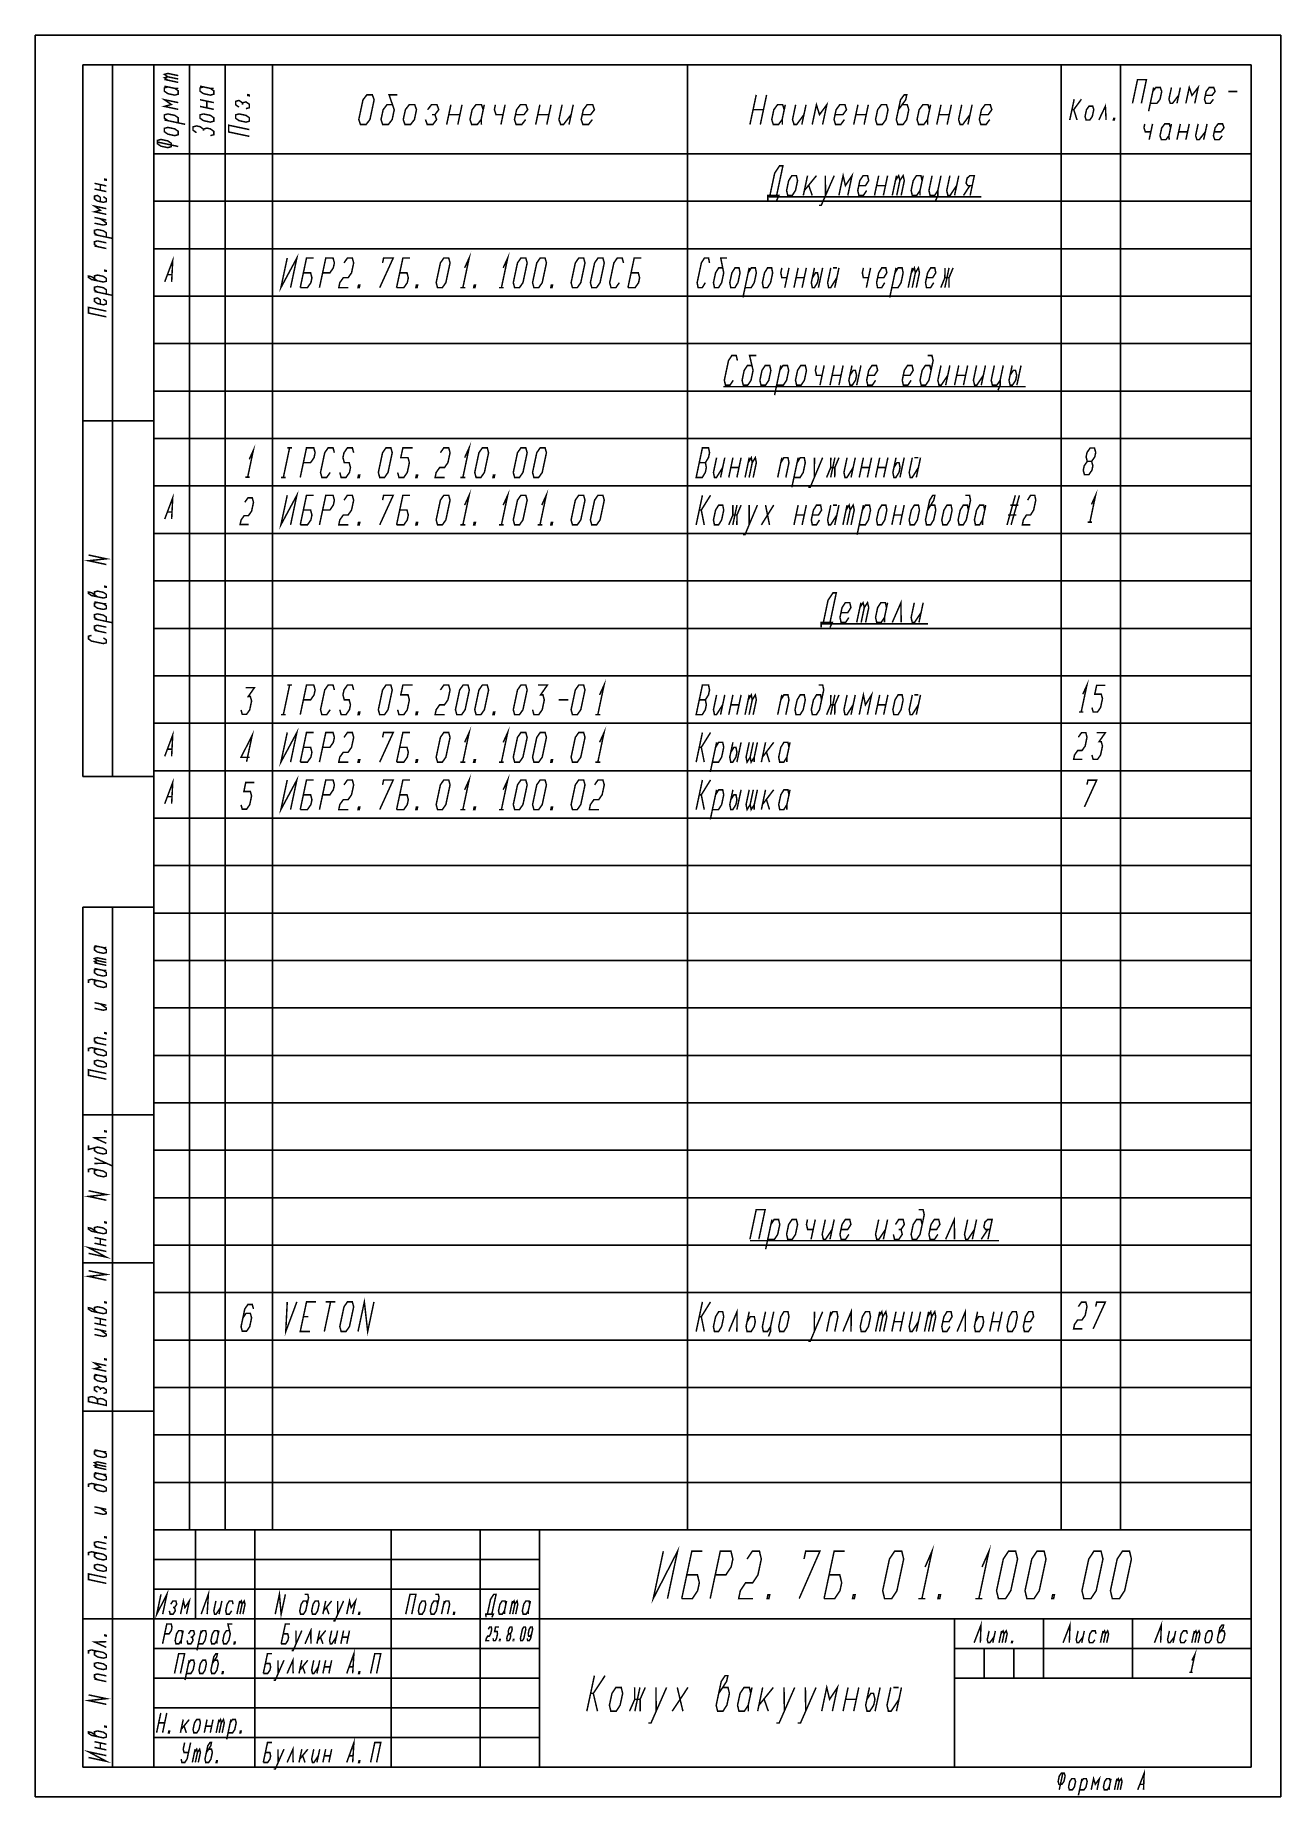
# Model space of a CAD drawing. Header units: millimetres. Extents: x 0 to 210, y 0 to 297.
import ezdxf

# ---------------------------------------------------------------- set-up
doc = ezdxf.new("R2010")
doc.units = ezdxf.units.MM
doc.header["$LTSCALE"] = 19.36
doc.layers.get('0').update_dxf_attribs({"linetype": 'CONTINUOUS'})

msp = doc.modelspace()

# ---------------------------------------------------------------- linework, layer by layer
at = {"color": 7, "linetype": 'CONTINUOUS'}
for p, q in [((0, 0), (0, 297)), ((0, 297), (210, 297)), ((210, 0), (210, 297)), ((20, 292), (8, 292)), ((8, 292), (8, 172)), ((13, 292), (13, 172)), ((20, 292), (20, 172)), ((205, 292), (20, 292)), ((20, 292), (20, 77)), ((20, 5), (20, 292)), ((20, 292), (205, 292)), ((26, 292), (26, 77)), ((32, 292), (32, 77)), ((40, 292), (40, 77)), ((110, 292), (110, 77)), ((173, 292), (173, 77)), ((183, 292), (183, 77)), ((205, 292), (205, 77)), ((205, 292), (205, 5)), ((205, 277), (20, 277)), ((20, 277), (20, 45)), ((205, 277), (20, 277)), ((26, 277), (26, 45)), ((32, 277), (32, 45)), ((40, 277), (40, 45)), ((110, 277), (110, 45)), ((173, 277), (173, 45)), ((183, 277), (183, 45)), ((205, 277), (205, 45)), ((205, 269), (20, 269)), ((205, 269), (20, 269)), ((205, 261), (20, 261)), ((205, 261), (20, 261)), ((205, 253), (20, 253)), ((205, 253), (20, 253)), ((205, 245), (20, 245)), ((205, 245), (20, 245)), ((205, 237), (20, 237)), ((205, 237), (20, 237)), ((20, 232), (8, 232)), ((205, 229), (20, 229)), ((205, 229), (20, 229)), ((205, 221), (20, 221)), ((205, 221), (20, 221)), ((205, 213), (20, 213)), ((205, 213), (20, 213)), ((205, 205), (20, 205)), ((205, 205), (20, 205)), ((205, 197), (20, 197)), ((205, 197), (20, 197)), ((205, 189), (20, 189)), ((205, 189), (20, 189)), ((205, 181), (20, 181)), ((205, 181), (20, 181)), ((205, 173), (20, 173)), ((205, 173), (20, 173)), ((20, 172), (8, 172)), ((205, 165), (20, 165)), ((205, 165), (20, 165)), ((205, 157), (20, 157)), ((205, 157), (20, 157)), ((20, 150), (8, 150)), ((8, 5), (8, 150)), ((13, 5), (13, 150)), ((20, 5), (20, 150)), ((205, 149), (20, 149)), ((110, 149), (20, 149)), ((205, 149), (128, 149)), ((205, 141), (20, 141)), ((205, 141), (20, 141)), ((205, 133), (20, 133)), ((205, 133), (20, 133)), ((205, 125), (20, 125)), ((205, 125), (20, 125)), ((205, 117), (20, 117)), ((205, 117), (20, 117)), ((20, 115), (8, 115)), ((205, 109), (20, 109)), ((205, 109), (20, 109)), ((205, 101), (20, 101)), ((205, 101), (20, 101)), ((205, 93), (20, 93)), ((205, 93), (20, 93)), ((20, 90), (8, 90)), ((205, 85), (20, 85)), ((205, 85), (20, 85)), ((205, 77), (20, 77)), ((205, 77), (20, 77)), ((205, 69), (20, 69)), ((20, 65), (8, 65)), ((205, 61), (20, 61)), ((205, 53), (20, 53)), ((205, 45), (20, 45)), ((20, 5), (20, 45)), ((205, 45), (20, 45)), ((27, 30), (27, 45)), ((37, 5), (37, 45)), ((60, 5), (60, 45)), ((75, 5), (75, 45)), ((85, 5), (85, 45)), ((205, 5), (205, 45)), ((85, 40), (20, 40)), ((85, 35), (20, 35)), ((20, 30), (8, 30)), ((205, 30), (20, 30)), ((155, 5), (155, 30)), ((170, 20), (170, 30)), ((185, 20), (185, 30)), ((85, 25), (20, 25)), ((205, 25), (155, 25)), ((160, 20), (160, 25)), ((165, 20), (165, 25)), ((85, 20), (20, 20)), ((205, 20), (155, 20)), ((85, 15), (20, 15)), ((85, 10), (20, 10)), ((20, 5), (8, 5)), ((205, 5), (20, 5)), ((0, 0), (210, 0))]:
    msp.add_line(p, q, dxfattribs=at)
at = {"color": 2, "linetype": 'CONTINUOUS', "const_width": 0.25}
for points in [[(22.36, 289.99), (21.78, 290.4), (22.36, 290.56), (24.11, 290.19)], [(22.36, 289.42), (21.78, 289.83), (22.36, 289.99), (24.11, 289.62)], [(24.11, 289.05), (21.78, 289.55)], [(21.78, 288.41), (23.53, 288.04), (24.11, 288.05)], [(22.36, 288.28), (21.78, 288.12), (21.78, 287.56), (22.36, 287.15), (23.53, 286.9), (24.11, 287.06), (24.11, 287.63), (23.53, 288.04)], [(27.78, 288.41), (29.53, 288.04), (30.11, 288.05)], [(28.36, 288.28), (27.78, 288.12), (27.78, 287.56), (28.36, 287.15), (29.53, 286.9), (30.11, 287.06), (30.11, 287.63), (29.53, 288.04)], [(185, 285.52), (185.85, 289.52), (187.35, 289.52), (186.5, 285.52)], [(187.72, 284.19), (188.57, 288.19)], [(188, 285.52), (189.12, 285.52), (189.64, 286.19), (189.93, 287.52), (189.69, 288.19), (188.94, 288.19), (188.43, 287.52)], [(191.57, 288.19), (191.14, 286.19), (191.38, 285.52), (191.75, 285.52), (192.78, 286.86)], [(193.07, 288.19), (192.5, 285.52)], [(194, 285.52), (194.57, 288.19), (195.03, 286.86), (196.07, 288.19), (195.5, 285.52)], [(197.28, 286.86), (198.41, 286.86), (198.93, 287.52), (198.69, 288.19), (197.94, 288.19), (197.43, 287.52), (197.14, 286.19), (197.37, 285.52), (198.12, 285.52), (198.64, 286.19)], [(24.11, 284.5), (21.78, 285), (22.94, 285.32), (21.78, 286.13), (24.11, 285.64)], [(27.78, 286.13), (30.11, 285.64)], [(30.11, 284.5), (27.78, 285)], [(28.94, 284.75), (28.94, 285.89)], [(35.53, 284.62), (36.11, 284.78), (36.11, 285.35), (35.53, 285.76), (34.94, 285.6), (34.36, 286.01), (33.78, 285.85), (33.78, 285.28), (34.36, 284.87)], [(34.94, 285.32), (34.94, 285.6)], [(36.11, 286.92), (36.11, 286.78), (35.82, 286.84), (35.82, 286.98), (36.11, 286.92)], [(54.84, 281.94), (54.55, 282.78), (55.26, 286.11), (55.91, 286.94), (56.84, 286.94), (57.14, 286.11), (56.43, 282.78), (55.78, 281.94), (54.84, 281.94)], [(60.24, 285.28), (59.3, 285.28), (58.66, 284.44), (58.3, 282.78), (58.59, 281.94), (59.53, 281.94), (60.18, 282.78), (60.53, 284.44), (59.66, 286.94), (61.06, 286.94)], [(62.05, 282.78), (62.34, 281.94), (63.28, 281.94), (63.93, 282.78), (64.28, 284.44), (63.99, 285.28), (63.05, 285.28), (62.41, 284.44), (62.05, 282.78)], [(65.8, 282.78), (66.09, 281.94), (67.03, 281.94), (67.68, 282.78), (67.39, 283.61), (68.03, 284.44), (67.74, 285.28), (66.8, 285.28), (66.16, 284.44)], [(69.37, 281.94), (70.08, 285.28)], [(71.96, 285.28), (71.25, 281.94)], [(75.53, 284.44), (75.24, 285.28), (74.3, 285.28), (73.66, 284.44), (73.3, 282.78), (73.59, 281.94), (74.53, 281.94), (75.18, 282.78)], [(75.71, 285.28), (75.18, 282.78), (75.23, 281.94)], [(77.58, 285.28), (77.41, 284.44), (77.7, 283.61), (78.87, 283.61)], [(79.22, 285.28), (78.52, 281.94)], [(80.98, 283.61), (82.39, 283.61), (83.03, 284.44), (82.74, 285.28), (81.8, 285.28), (81.16, 284.44), (80.8, 282.78), (81.09, 281.94), (82.03, 281.94), (82.68, 282.78)], [(84.38, 281.94), (85.08, 285.28)], [(86.96, 285.28), (86.25, 281.94)], [(88.83, 285.28), (88.3, 282.78), (88.59, 281.94), (89.06, 281.94), (90.35, 283.61)], [(90.71, 285.28), (90, 281.94)], [(92.23, 283.61), (93.64, 283.61), (94.28, 284.44), (93.99, 285.28), (93.05, 285.28), (92.41, 284.44), (92.05, 282.78), (92.34, 281.94), (93.28, 281.94), (93.93, 282.78)], [(120.5, 281.94), (121.56, 286.94)], [(123.31, 286.94), (122.25, 281.94)], [(126.28, 284.44), (126.02, 285.28), (125.15, 285.28), (124.53, 284.44), (124.18, 282.78), (124.44, 281.94), (125.31, 281.94), (125.93, 282.78)], [(126.46, 285.28), (125.93, 282.78), (125.97, 281.94)], [(128.21, 285.28), (127.68, 282.78), (127.94, 281.94), (128.38, 281.94), (129.6, 283.61)], [(129.96, 285.28), (129.25, 281.94)], [(131, 281.94), (131.71, 285.28), (132.23, 283.61), (133.46, 285.28), (132.75, 281.94)], [(134.85, 283.61), (136.17, 283.61), (136.78, 284.44), (136.52, 285.28), (135.65, 285.28), (135.03, 284.44), (134.68, 282.78), (134.94, 281.94), (135.81, 281.94), (136.43, 282.78)], [(138, 281.94), (138.71, 285.28)], [(140.46, 285.28), (139.75, 281.94)], [(141.68, 282.78), (141.94, 281.94), (142.81, 281.94), (143.43, 282.78), (143.78, 284.44), (143.52, 285.28), (142.65, 285.28), (142.03, 284.44), (141.68, 282.78)], [(145.53, 284.44), (146.76, 286.11), (146.94, 286.94), (146.5, 286.94), (145.89, 286.11), (145.18, 282.78), (145.44, 281.94), (146.31, 281.94), (146.93, 282.78), (147.28, 284.44), (147.02, 285.28), (146.15, 285.28)], [(150.78, 284.44), (150.52, 285.28), (149.65, 285.28), (149.03, 284.44), (148.68, 282.78), (148.94, 281.94), (149.81, 281.94), (150.43, 282.78)], [(150.96, 285.28), (150.43, 282.78), (150.47, 281.94)], [(152, 281.94), (152.71, 285.28)], [(154.46, 285.28), (153.75, 281.94)], [(156.21, 285.28), (155.68, 282.78), (155.94, 281.94), (156.38, 281.94), (157.6, 283.61)], [(157.96, 285.28), (157.25, 281.94)], [(159.35, 283.61), (160.67, 283.61), (161.28, 284.44), (161.02, 285.28), (160.15, 285.28), (159.53, 284.44), (159.18, 282.78), (159.44, 281.94), (160.31, 281.94), (160.93, 282.78)], [(174.42, 282.71), (175.17, 286.21)], [(174.8, 284.46), (175.1, 284.46), (176.39, 286.21)], [(177, 283.29), (177.18, 282.71), (177.79, 282.71), (178.22, 283.29), (178.47, 284.46), (178.29, 285.04), (177.68, 285.04), (177.25, 284.46), (177, 283.29)], [(179.33, 282.71), (180.43, 285.04), (180.55, 282.71)], [(201.18, 287.52), (202.68, 287.52)], [(24.11, 282.23), (24.11, 283.08), (23.53, 283.49), (22.36, 283.73), (21.78, 283.57), (21.78, 283.01), (22.36, 282.6)], [(25.28, 281.98), (21.78, 282.72)], [(29.53, 282.35), (30.11, 282.51), (30.11, 283.08), (29.53, 283.49), (28.36, 283.73), (27.78, 283.57), (27.78, 283.01), (28.36, 282.6), (29.53, 282.35)], [(35.53, 282.35), (36.11, 282.51), (36.11, 283.08), (35.53, 283.49), (34.36, 283.73), (33.78, 283.57), (33.78, 283.01), (34.36, 282.6), (35.53, 282.35)], [(66.92, 283.61), (67.39, 283.61)], [(69.73, 283.61), (71.6, 283.61)], [(84.73, 283.61), (86.6, 283.61)], [(121.03, 284.44), (122.78, 284.44)], [(138.35, 283.61), (140.1, 283.61)], [(152.35, 283.61), (154.1, 283.61)], [(175.65, 282.71), (175.1, 284.46)], [(181.93, 282.71), (181.77, 282.71), (181.84, 283), (181.99, 283), (181.93, 282.71)], [(187.07, 282.05), (186.93, 281.39), (187.16, 280.72), (188.1, 280.72)], [(188.38, 282.05), (187.81, 279.39)], [(191.43, 281.39), (191.19, 282.05), (190.44, 282.05), (189.93, 281.39), (189.64, 280.05), (189.87, 279.39), (190.63, 279.39), (191.14, 280.05)], [(191.57, 282.05), (191.14, 280.05), (191.19, 279.39)], [(192.5, 279.39), (193.07, 282.05)], [(194.57, 282.05), (194, 279.39)], [(196.07, 282.05), (195.64, 280.05), (195.87, 279.39), (196.25, 279.39), (197.28, 280.72)], [(197.57, 282.05), (197, 279.39)], [(198.78, 280.72), (199.91, 280.72), (200.43, 281.39), (200.19, 282.05), (199.44, 282.05), (198.93, 281.39), (198.64, 280.05), (198.88, 279.39), (199.63, 279.39), (200.14, 280.05)], [(20.61, 278.99), (20.61, 278.7), (21.19, 278.29), (22.36, 278.05), (22.94, 278.21), (22.94, 278.78), (22.36, 279.18), (21.19, 279.43), (20.61, 279.27), (20.61, 278.99), (24.11, 278.24)], [(23.53, 280.07), (24.11, 280.23), (24.11, 280.8), (23.53, 281.21), (22.36, 281.46), (21.78, 281.3), (21.78, 280.73), (22.36, 280.32), (23.53, 280.07)], [(29.53, 280.07), (30.11, 280.23), (30.11, 280.8), (29.53, 281.21), (28.94, 281.34), (28.36, 281.18), (27.78, 281.58), (27.19, 281.71), (26.61, 281.55), (26.61, 280.98), (27.19, 280.57)], [(28.36, 280.89), (28.36, 281.18)], [(36.11, 279.95), (32.61, 280.69), (32.61, 281.83), (36.11, 281.09)], [(192.78, 280.72), (194.28, 280.72)], [(123.87, 269.99), (124.67, 273.74), (125.5, 274.99), (126.06, 274.99), (125, 269.99)], [(126.68, 270.82), (126.88, 269.99), (127.63, 269.99), (128.18, 270.82), (128.53, 272.49), (128.33, 273.32), (127.58, 273.32), (127.03, 272.49), (126.68, 270.82)], [(130.21, 273.32), (129.5, 269.99)], [(129.68, 270.82), (131.71, 273.32)], [(132.15, 268.32), (132.52, 268.32), (134.71, 273.32)], [(133.21, 273.32), (133.25, 269.99)], [(135.5, 269.99), (136.21, 273.32), (136.6, 271.65), (137.71, 273.32), (137, 269.99)], [(138.85, 271.65), (139.98, 271.65), (140.53, 272.49), (140.33, 273.32), (139.58, 273.32), (139.03, 272.49), (138.68, 270.82), (138.87, 269.99), (139.62, 269.99), (140.18, 270.82)], [(141.5, 269.99), (142.21, 273.32)], [(143.71, 273.32), (143, 269.99)], [(144.5, 269.99), (145.21, 273.32)], [(145.03, 272.49), (145.58, 273.32), (145.78, 272.49), (145.25, 269.99)], [(145.78, 272.49), (146.33, 273.32), (146.53, 272.49), (146, 269.99)], [(149.53, 272.49), (149.33, 273.32), (148.58, 273.32), (148.03, 272.49), (147.68, 270.82), (147.87, 269.99), (148.62, 269.99), (149.18, 270.82)], [(149.71, 273.32), (149.18, 270.82), (149.19, 269.99)], [(151.21, 273.32), (150.68, 270.82), (150.88, 269.99), (151.63, 269.99), (152.18, 270.82), (152.19, 269.99), (151.82, 269.15)], [(152.71, 273.32), (152.18, 270.82)], [(154.21, 273.32), (153.68, 270.82), (153.87, 269.99), (154.25, 269.99), (155.35, 271.65)], [(155.71, 273.32), (155, 269.99)], [(157.63, 269.99), (158.33, 273.32), (157.58, 273.32), (157.12, 272.9), (156.94, 272.07), (157.23, 271.65), (157.98, 271.65)], [(9.99, 272.03), (11.99, 271.6)], [(11.99, 270.64), (9.99, 271.07)], [(10.99, 270.85), (10.99, 271.81)], [(11.99, 272.68), (11.99, 272.56), (11.74, 272.61), (11.74, 272.73), (11.99, 272.68)], [(130.42, 271.65), (131, 269.99)], [(141.85, 271.65), (143.35, 271.65)], [(156.5, 269.99), (157.6, 271.65)], [(11.99, 266.8), (9.99, 267.23), (10.99, 267.49), (9.99, 268.19), (11.99, 267.76)], [(10.99, 268.93), (10.99, 269.65), (10.49, 270), (9.99, 269.87), (9.99, 269.39), (10.49, 269.04), (11.49, 268.83), (11.99, 268.96), (11.99, 269.44), (11.49, 269.79)], [(123.51, 269.15), (123.5, 269.99), (125.38, 269.99), (125.01, 269.15)], [(123.5, 269.76), (159.5, 269.76)], [(9.99, 266.27), (11.99, 265.84)], [(9.99, 265.31), (11.49, 264.99), (11.99, 265.12), (11.99, 265.36), (10.99, 266.05)], [(11.99, 262.96), (11.99, 263.68), (11.49, 264.03), (10.49, 264.24), (9.99, 264.11), (9.99, 263.63), (10.49, 263.28)], [(12.99, 262.75), (9.99, 263.39)], [(10.49, 261.36), (9.99, 261.71), (9.99, 262.19), (10.49, 262.32), (11.99, 262)], [(11.99, 261.04), (9.99, 261.47)], [(21.83, 255.42), (23.18, 259.02), (23, 255.42)], [(42.49, 259.44), (41.42, 254.44), (44.11, 259.44), (43.05, 254.44)], [(44.68, 254.44), (45.74, 259.44), (46.96, 259.44)], [(47.92, 254.44), (48.99, 259.44), (50.21, 259.44), (50.44, 258.61), (50.26, 257.78), (49.68, 256.94), (48.46, 256.94)], [(52.06, 258.61), (52.64, 259.44), (53.46, 259.44), (53.69, 258.61), (53.33, 256.94), (52.75, 256.11), (51.94, 256.11), (51.35, 255.28), (51.18, 254.44), (52.8, 254.44)], [(58.08, 254.44), (60.36, 259.44), (58.74, 259.44), (58.56, 258.61)], [(60.92, 254.44), (61.99, 259.44), (63.21, 259.44)], [(67.83, 254.44), (67.6, 255.28), (68.31, 258.61), (68.89, 259.44), (69.71, 259.44), (69.94, 258.61), (69.23, 255.28), (68.64, 254.44), (67.83, 254.44)], [(72.4, 257.78), (73.16, 259.44), (72.1, 254.44)], [(78.9, 257.78), (79.66, 259.44), (78.6, 254.44)], [(80.83, 254.44), (80.6, 255.28), (81.31, 258.61), (81.89, 259.44), (82.71, 259.44), (82.94, 258.61), (82.23, 255.28), (81.64, 254.44), (80.83, 254.44)], [(84.08, 254.44), (83.85, 255.28), (84.56, 258.61), (85.14, 259.44), (85.96, 259.44), (86.19, 258.61), (85.48, 255.28), (84.89, 254.44), (84.08, 254.44)], [(90.58, 254.44), (90.35, 255.28), (91.06, 258.61), (91.64, 259.44), (92.46, 259.44), (92.69, 258.61), (91.98, 255.28), (91.39, 254.44), (90.58, 254.44)], [(93.83, 254.44), (93.6, 255.28), (94.31, 258.61), (94.89, 259.44), (95.71, 259.44), (95.94, 258.61), (95.23, 255.28), (94.64, 254.44), (93.83, 254.44)], [(99.19, 258.61), (98.96, 259.44), (98.14, 259.44), (97.56, 258.61), (96.85, 255.28), (97.08, 254.44), (97.89, 254.44), (98.48, 255.28)], [(99.93, 254.44), (100.99, 259.44), (102.21, 259.44)], [(113.69, 258.61), (113.52, 259.44), (112.83, 259.44), (112.31, 258.61), (111.6, 255.28), (111.77, 254.44), (112.46, 254.44), (112.98, 255.28)], [(115.91, 257.78), (115.23, 257.78), (114.71, 256.94), (114.35, 255.28), (114.52, 254.44), (115.21, 254.44), (115.73, 255.28), (116.08, 256.94), (115.58, 259.44), (116.61, 259.44)], [(10.49, 255.6), (9.49, 256.29), (8.99, 256.4), (8.99, 256.16), (9.49, 255.81), (11.49, 255.39), (11.99, 255.52), (11.99, 256), (11.49, 256.35), (10.49, 256.56), (9.99, 256.43), (9.99, 255.95)], [(11.99, 257.32), (11.99, 257.2), (11.74, 257.25), (11.74, 257.37), (11.99, 257.32)], [(22.38, 256.62), (22.96, 256.62)], [(44.68, 254.44), (45.89, 254.44), (46.48, 255.28), (46.65, 256.11), (46.43, 256.94), (45.21, 256.94)], [(60.92, 254.44), (62.14, 254.44), (62.73, 255.28), (62.9, 256.11), (62.68, 256.94), (61.46, 256.94)], [(99.93, 254.44), (101.14, 254.44), (101.73, 255.28), (101.9, 256.11), (101.68, 256.94), (100.46, 256.94)], [(117.1, 255.28), (117.27, 254.44), (117.96, 254.44), (118.48, 255.28), (118.83, 256.94), (118.66, 257.78), (117.98, 257.78), (117.46, 256.94), (117.1, 255.28)], [(119.32, 252.78), (120.38, 257.78)], [(119.68, 254.44), (120.71, 254.44), (121.23, 255.28), (121.58, 256.94), (121.41, 257.78), (120.73, 257.78), (120.21, 256.94)], [(122.6, 255.28), (122.77, 254.44), (123.46, 254.44), (123.98, 255.28), (124.33, 256.94), (124.16, 257.78), (123.48, 257.78), (122.96, 256.94), (122.6, 255.28)], [(125.88, 257.78), (125.71, 256.94), (125.87, 256.11), (126.73, 256.11)], [(127.09, 257.78), (126.38, 254.44)], [(127.93, 254.44), (128.63, 257.78)], [(128.28, 256.11), (129.65, 256.11)], [(130.01, 257.78), (129.3, 254.44)], [(131.38, 257.78), (130.85, 255.28), (131.02, 254.44), (131.36, 254.44), (131.88, 255.28), (132.06, 256.11), (131.89, 256.94), (131.55, 256.94), (131.03, 256.11)], [(132.76, 257.78), (132.05, 254.44)], [(134.13, 257.78), (133.6, 255.28), (133.77, 254.44), (134.11, 254.44), (135.15, 256.11)], [(134.48, 257.78), (135.16, 257.78)], [(135.51, 257.78), (134.8, 254.44)], [(139.63, 257.78), (139.46, 256.94), (139.62, 256.11), (140.48, 256.11)], [(140.84, 257.78), (140.13, 254.44)], [(142.03, 256.11), (143.06, 256.11), (143.58, 256.94), (143.41, 257.78), (142.73, 257.78), (142.21, 256.94), (141.85, 255.28), (142.02, 254.44), (142.71, 254.44), (143.23, 255.28)], [(144.07, 252.78), (145.13, 257.78)], [(144.43, 254.44), (145.46, 254.44), (145.98, 255.28), (146.33, 256.94), (146.16, 257.78), (145.48, 257.78), (144.96, 256.94)], [(147.18, 254.44), (147.88, 257.78)], [(147.71, 256.94), (148.23, 257.78), (148.39, 256.94), (147.86, 254.44)], [(148.39, 256.94), (148.91, 257.78), (149.08, 256.94), (148.55, 254.44)], [(150.28, 256.11), (151.31, 256.11), (151.83, 256.94), (151.66, 257.78), (150.98, 257.78), (150.46, 256.94), (150.1, 255.28), (150.27, 254.44), (150.96, 254.44), (151.48, 255.28)], [(152.68, 254.44), (153.37, 256.11), (153.38, 257.78)], [(154.07, 257.78), (153.36, 254.44)], [(153.37, 256.11), (154.06, 256.11)], [(154.76, 257.78), (154.06, 256.11), (154.05, 254.44)], [(11.99, 253.36), (11.99, 254.08), (11.49, 254.43), (10.49, 254.64), (9.99, 254.51), (9.99, 254.03), (10.49, 253.68)], [(12.99, 253.15), (9.99, 253.79)], [(10.99, 251.65), (10.99, 252.37), (10.49, 252.72), (9.99, 252.59), (9.99, 252.11), (10.49, 251.76), (11.49, 251.55), (11.99, 251.68), (11.99, 252.16), (11.49, 252.51)], [(54.63, 254.44), (54.42, 254.44), (54.51, 254.86), (54.72, 254.86), (54.63, 254.44)], [(64.38, 254.44), (64.18, 254.44), (64.26, 254.86), (64.47, 254.86), (64.38, 254.44)], [(71.69, 254.44), (72.5, 254.44)], [(74.13, 254.44), (73.92, 254.44), (74.01, 254.86), (74.22, 254.86), (74.13, 254.44)], [(78.19, 254.44), (79, 254.44)], [(87.13, 254.44), (86.93, 254.44), (87.01, 254.86), (87.22, 254.86), (87.13, 254.44)], [(11.99, 249.52), (8.99, 250.16), (8.99, 251.12), (11.99, 250.48)], [(118.39, 242.15), (118.19, 242.99), (117.44, 242.99), (116.89, 242.15), (116.18, 238.82), (116.38, 237.99), (117.13, 237.99), (117.68, 238.82)], [(120.83, 241.32), (120.08, 241.32), (119.53, 240.49), (119.18, 238.82), (119.38, 237.99), (120.12, 237.99), (120.68, 238.82), (121.03, 240.49), (120.44, 242.99), (121.56, 242.99)], [(122.18, 238.82), (122.37, 237.99), (123.12, 237.99), (123.68, 238.82), (124.03, 240.49), (123.83, 241.32), (123.08, 241.32), (122.53, 240.49), (122.18, 238.82)], [(124.65, 236.32), (125.71, 241.32)], [(125, 237.99), (126.13, 237.99), (126.68, 238.82), (127.03, 240.49), (126.83, 241.32), (126.08, 241.32), (125.53, 240.49)], [(128.18, 238.82), (128.38, 237.99), (129.12, 237.99), (129.68, 238.82), (130.03, 240.49), (129.83, 241.32), (129.08, 241.32), (128.53, 240.49), (128.18, 238.82)], [(131.71, 241.32), (131.53, 240.49), (131.73, 239.65), (132.67, 239.65)], [(133.02, 241.32), (132.31, 237.99)], [(134, 237.99), (134.71, 241.32)], [(136.21, 241.32), (135.5, 237.99)], [(137.71, 241.32), (137.18, 238.82), (137.37, 237.99), (137.75, 237.99), (138.3, 238.82), (138.48, 239.65), (138.28, 240.49), (137.91, 240.49), (137.35, 239.65)], [(139.21, 241.32), (138.5, 237.99)], [(140.35, 239.65), (141.48, 239.65), (142.03, 240.49), (141.83, 241.32), (141.08, 241.32), (140.53, 240.49), (140.18, 238.82), (140.37, 237.99), (141.13, 237.99), (141.68, 238.82)], [(146.35, 239.65), (147.48, 239.65), (148.03, 240.49), (147.83, 241.32), (147.08, 241.32), (146.53, 240.49), (146.18, 238.82), (146.37, 237.99), (147.12, 237.99), (147.68, 238.82)], [(151.03, 240.49), (150.83, 241.32), (150.08, 241.32), (149.53, 240.49), (149.18, 238.82), (149.38, 237.99), (150.13, 237.99), (150.68, 238.82), (151.39, 242.15), (151.19, 242.99), (150.44, 242.99)], [(152.71, 241.32), (152.18, 238.82), (152.38, 237.99), (152.75, 237.99), (153.85, 239.65)], [(154.21, 241.32), (153.5, 237.99)], [(155, 237.99), (155.71, 241.32)], [(157.21, 241.32), (156.5, 237.99)], [(158.71, 241.32), (158.18, 238.82), (158.38, 237.99), (158.75, 237.99), (159.85, 239.65)], [(160.21, 241.32), (159.5, 237.99)], [(161.71, 241.32), (161.18, 238.82), (161.38, 237.99), (162.12, 237.99), (162.68, 238.82), (162.69, 237.99), (162.32, 237.15)], [(163.21, 241.32), (162.68, 238.82)], [(164.71, 241.32), (164.18, 238.82), (164.37, 237.99), (164.75, 237.99), (165.3, 238.82), (165.48, 239.65), (165.28, 240.49), (164.91, 240.49), (164.35, 239.65)], [(166.21, 241.32), (165.5, 237.99)], [(116, 237.76), (167, 237.76)], [(134.35, 239.65), (135.85, 239.65)], [(155.35, 239.65), (156.85, 239.65)], [(36.09, 225.5), (36.77, 227), (35.82, 222.5)], [(42.89, 227.44), (41.83, 222.44)], [(42.49, 227.44), (43.3, 227.44)], [(44.68, 222.44), (45.74, 227.44), (46.96, 227.44), (47.19, 226.61), (47.01, 225.78), (46.43, 224.94), (45.21, 224.94)], [(50.44, 226.61), (50.21, 227.44), (49.39, 227.44), (48.81, 226.61), (48.1, 223.28), (48.33, 222.44), (49.14, 222.44), (49.73, 223.28)], [(51.35, 223.28), (51.58, 222.44), (52.39, 222.44), (52.98, 223.28), (53.15, 224.11), (52.93, 224.94), (52.11, 224.94), (51.88, 225.78), (52.06, 226.61), (52.64, 227.44), (53.46, 227.44), (53.69, 226.61)], [(58.08, 222.44), (57.85, 223.28), (58.56, 226.61), (59.14, 227.44), (59.96, 227.44), (60.19, 226.61), (59.48, 223.28), (58.89, 222.44), (58.08, 222.44)], [(61.1, 223.28), (61.33, 222.44), (62.14, 222.44), (62.73, 223.28), (63.08, 224.94), (62.85, 225.78), (61.63, 225.78), (61.99, 227.44), (63.61, 227.44)], [(68.31, 226.61), (68.89, 227.44), (69.71, 227.44), (69.94, 226.61), (69.58, 224.94), (69, 224.11), (68.19, 224.11), (67.6, 223.28), (67.42, 222.44), (69.05, 222.44)], [(72.4, 225.78), (73.16, 227.44), (72.1, 222.44)], [(74.33, 222.44), (74.1, 223.28), (74.81, 226.61), (75.39, 227.44), (76.21, 227.44), (76.44, 226.61), (75.73, 223.28), (75.14, 222.44), (74.33, 222.44)], [(80.83, 222.44), (80.6, 223.28), (81.31, 226.61), (81.89, 227.44), (82.71, 227.44), (82.94, 226.61), (82.23, 223.28), (81.64, 222.44), (80.83, 222.44)], [(84.08, 222.44), (83.85, 223.28), (84.56, 226.61), (85.14, 227.44), (85.96, 227.44), (86.19, 226.61), (85.48, 223.28), (84.89, 222.44), (84.08, 222.44)], [(111.43, 222.44), (112.46, 222.44), (112.98, 223.28), (113.15, 224.11), (112.99, 224.94), (113.51, 225.78), (113.69, 226.61), (113.52, 227.44), (112.49, 227.44), (111.43, 222.44)], [(114.88, 225.78), (114.35, 223.28), (114.52, 222.44), (114.86, 222.44), (115.9, 224.11)], [(116.26, 225.78), (115.55, 222.44)], [(116.93, 222.44), (117.63, 225.78)], [(119.01, 225.78), (118.3, 222.44)], [(119.68, 222.44), (120.38, 225.78)], [(120.21, 224.94), (120.73, 225.78), (120.89, 224.94), (120.36, 222.44)], [(120.89, 224.94), (121.41, 225.78), (121.58, 224.94), (121.05, 222.44)], [(125.18, 222.44), (125.88, 225.78)], [(125.71, 224.94), (126.23, 225.78), (126.91, 225.78), (127.08, 224.94), (126.55, 222.44)], [(127.57, 220.78), (128.63, 225.78)], [(127.93, 222.44), (128.96, 222.44), (129.48, 223.28), (129.83, 224.94), (129.66, 225.78), (128.98, 225.78), (128.46, 224.94)], [(130.32, 220.78), (130.66, 220.78), (132.76, 225.78)], [(131.38, 225.78), (131.36, 222.44)], [(133.43, 222.44), (134.12, 224.11), (134.13, 225.78)], [(134.82, 225.78), (134.11, 222.44)], [(135.51, 225.78), (134.81, 224.11), (134.8, 222.44)], [(136.88, 225.78), (136.35, 223.28), (136.52, 222.44), (136.86, 222.44), (137.9, 224.11)], [(138.26, 225.78), (137.55, 222.44)], [(138.93, 222.44), (139.63, 225.78)], [(141.01, 225.78), (140.3, 222.44)], [(141.68, 222.44), (142.38, 225.78)], [(143.76, 225.78), (143.05, 222.44)], [(145.13, 225.78), (144.6, 223.28), (144.77, 222.44), (145.11, 222.44), (145.63, 223.28), (145.81, 224.11), (145.64, 224.94), (145.3, 224.94), (144.78, 224.11)], [(146.51, 225.78), (145.8, 222.44)], [(147.88, 225.78), (147.35, 223.28), (147.52, 222.44), (147.86, 222.44), (148.9, 224.11)], [(148.23, 225.78), (148.91, 225.78)], [(149.26, 225.78), (148.55, 222.44)], [(178.11, 225.15), (178.64, 225.9), (178.8, 226.65), (178.59, 227.4), (177.86, 227.4), (177.33, 226.65), (177.18, 225.9), (177.38, 225.15)], [(54.63, 222.44), (54.42, 222.44), (54.51, 222.86), (54.72, 222.86), (54.63, 222.44)], [(64.38, 222.44), (64.18, 222.44), (64.26, 222.86), (64.47, 222.86), (64.38, 222.44)], [(77.38, 222.44), (77.17, 222.44), (77.26, 222.86), (77.47, 222.86), (77.38, 222.44)], [(111.96, 224.94), (112.99, 224.94)], [(117.28, 224.11), (118.65, 224.11)], [(134.12, 224.11), (134.81, 224.11)], [(139.28, 224.11), (140.65, 224.11)], [(142.03, 224.11), (143.4, 224.11)], [(176.9, 222.9), (177.63, 222.9), (178.16, 223.65), (178.32, 224.4), (178.11, 225.15), (177.38, 225.15), (176.86, 224.4), (176.7, 223.65), (176.9, 222.9)], [(21.83, 215.42), (23.18, 219.02), (23, 215.42)], [(35.45, 222.5), (36.18, 222.5)], [(42.49, 219.44), (41.42, 214.44), (44.11, 219.44), (43.05, 214.44)], [(41.42, 222.44), (42.24, 222.44)], [(71.69, 222.44), (72.5, 222.44)], [(72.4, 217.78), (73.16, 219.44), (72.1, 214.44)], [(78.9, 217.78), (79.66, 219.44), (78.6, 214.44)], [(85.4, 217.78), (86.16, 219.44), (85.1, 214.44)], [(178.09, 217.9), (178.77, 219.4), (177.82, 214.9)], [(35.33, 218.25), (35.86, 219), (36.59, 219), (36.8, 218.25), (36.48, 216.75), (35.95, 216), (35.22, 216), (34.7, 215.25), (34.54, 214.5), (36, 214.5)], [(44.68, 214.44), (45.74, 219.44), (46.96, 219.44)], [(44.68, 214.44), (45.89, 214.44), (46.48, 215.28), (46.65, 216.11), (46.43, 216.94), (45.21, 216.94)], [(47.92, 214.44), (48.99, 219.44), (50.21, 219.44), (50.44, 218.61), (50.26, 217.78), (49.68, 216.94), (48.46, 216.94)], [(52.06, 218.61), (52.64, 219.44), (53.46, 219.44), (53.69, 218.61), (53.33, 216.94), (52.75, 216.11), (51.94, 216.11), (51.35, 215.28), (51.18, 214.44), (52.8, 214.44)], [(58.08, 214.44), (60.36, 219.44), (58.74, 219.44), (58.56, 218.61)], [(60.92, 214.44), (61.99, 219.44), (63.21, 219.44)], [(60.92, 214.44), (62.14, 214.44), (62.73, 215.28), (62.9, 216.11), (62.68, 216.94), (61.46, 216.94)], [(67.83, 214.44), (67.6, 215.28), (68.31, 218.61), (68.89, 219.44), (69.71, 219.44), (69.94, 218.61), (69.23, 215.28), (68.64, 214.44), (67.83, 214.44)], [(80.83, 214.44), (80.6, 215.28), (81.31, 218.61), (81.89, 219.44), (82.71, 219.44), (82.94, 218.61), (82.23, 215.28), (81.64, 214.44), (80.83, 214.44)], [(90.58, 214.44), (90.35, 215.28), (91.06, 218.61), (91.64, 219.44), (92.46, 219.44), (92.69, 218.61), (91.98, 215.28), (91.39, 214.44), (90.58, 214.44)], [(93.83, 214.44), (93.6, 215.28), (94.31, 218.61), (94.89, 219.44), (95.71, 219.44), (95.94, 218.61), (95.23, 215.28), (94.64, 214.44), (93.83, 214.44)], [(111.43, 214.44), (112.49, 219.44)], [(111.96, 216.94), (112.3, 216.94), (113.86, 219.44)], [(112.8, 214.44), (112.3, 216.94)], [(114.35, 215.28), (114.52, 214.44), (115.21, 214.44), (115.73, 215.28), (116.08, 216.94), (115.91, 217.78), (115.23, 217.78), (114.71, 216.94), (114.35, 215.28)], [(116.93, 214.44), (117.62, 216.11), (117.63, 217.78)], [(118.32, 217.78), (117.61, 214.44)], [(119.01, 217.78), (118.31, 216.11), (118.3, 214.44)], [(119.32, 212.78), (119.66, 212.78), (121.76, 217.78)], [(120.38, 217.78), (120.36, 214.44)], [(122.43, 214.44), (124.51, 217.78)], [(123.13, 217.78), (123.8, 214.44)], [(127.93, 214.44), (128.63, 217.78)], [(130.01, 217.78), (129.3, 214.44)], [(131.03, 216.11), (132.06, 216.11), (132.58, 216.94), (132.41, 217.78), (131.73, 217.78), (131.21, 216.94), (130.85, 215.28), (131.02, 214.44), (131.71, 214.44), (132.23, 215.28)], [(134.13, 217.78), (133.6, 215.28), (133.77, 214.44), (134.11, 214.44), (135.15, 216.11)], [(134.48, 217.78), (135.16, 217.78)], [(135.51, 217.78), (134.8, 214.44)], [(136.18, 214.44), (136.88, 217.78)], [(136.71, 216.94), (137.23, 217.78), (137.39, 216.94), (136.86, 214.44)], [(137.39, 216.94), (137.91, 217.78), (138.08, 216.94), (137.55, 214.44)], [(138.57, 212.78), (139.63, 217.78)], [(138.93, 214.44), (139.96, 214.44), (140.48, 215.28), (140.83, 216.94), (140.66, 217.78), (139.98, 217.78), (139.46, 216.94)], [(141.85, 215.28), (142.02, 214.44), (142.71, 214.44), (143.23, 215.28), (143.58, 216.94), (143.41, 217.78), (142.73, 217.78), (142.21, 216.94), (141.85, 215.28)], [(144.43, 214.44), (145.13, 217.78)], [(146.51, 217.78), (145.8, 214.44)], [(147.35, 215.28), (147.52, 214.44), (148.21, 214.44), (148.73, 215.28), (149.08, 216.94), (148.91, 217.78), (148.23, 217.78), (147.71, 216.94), (147.35, 215.28)], [(150.46, 216.94), (151.5, 218.61), (151.68, 219.44), (151.33, 219.44), (150.81, 218.61), (150.1, 215.28), (150.27, 214.44), (150.96, 214.44), (151.48, 215.28), (151.83, 216.94), (151.66, 217.78), (150.98, 217.78)], [(152.85, 215.28), (153.02, 214.44), (153.71, 214.44), (154.23, 215.28), (154.58, 216.94), (154.41, 217.78), (153.73, 217.78), (153.21, 216.94), (152.85, 215.28)], [(157.33, 216.94), (157.16, 217.78), (156.48, 217.78), (155.96, 216.94), (155.6, 215.28), (155.77, 214.44), (156.46, 214.44), (156.98, 215.28), (157.69, 218.61), (157.52, 219.44), (156.83, 219.44)], [(160.08, 216.94), (159.91, 217.78), (159.23, 217.78), (158.71, 216.94), (158.35, 215.28), (158.52, 214.44), (159.21, 214.44), (159.73, 215.28)], [(160.26, 217.78), (159.73, 215.28), (159.72, 214.44)], [(163.85, 214.44), (165.25, 219.44)], [(164.38, 217.78), (165.76, 217.78)], [(164.53, 214.44), (165.94, 219.44)], [(167.31, 218.61), (167.83, 219.44), (168.52, 219.44), (168.69, 218.61), (168.33, 216.94), (167.81, 216.11), (167.12, 216.11), (166.6, 215.28), (166.43, 214.44), (167.8, 214.44)], [(22.38, 216.62), (22.96, 216.62)], [(54.63, 214.44), (54.42, 214.44), (54.51, 214.86), (54.72, 214.86), (54.63, 214.44)], [(64.38, 214.44), (64.18, 214.44), (64.26, 214.86), (64.47, 214.86), (64.38, 214.44)], [(71.69, 214.44), (72.5, 214.44)], [(74.13, 214.44), (73.92, 214.44), (74.01, 214.86), (74.22, 214.86), (74.13, 214.44)], [(78.19, 214.44), (79, 214.44)], [(84.69, 214.44), (85.5, 214.44)], [(87.13, 214.44), (86.93, 214.44), (87.01, 214.86), (87.22, 214.86), (87.13, 214.44)], [(117.62, 216.11), (118.31, 216.11)], [(128.28, 216.11), (129.65, 216.11)], [(144.78, 216.11), (146.15, 216.11)], [(164.03, 216.11), (165.4, 216.11)], [(177.45, 214.9), (178.18, 214.9)], [(11.99, 207.76), (8.99, 208.4), (11.99, 208.72), (8.99, 209.36)], [(10.49, 202.32), (9.49, 203.01), (8.99, 203.12), (8.99, 202.88), (9.49, 202.53), (11.49, 202.11), (11.99, 202.24), (11.99, 202.72), (11.49, 203.07), (10.49, 203.28), (9.99, 203.15), (9.99, 202.67)], [(11.99, 204.04), (11.99, 203.92), (11.74, 203.97), (11.74, 204.09), (11.99, 204.04)], [(132.88, 197.99), (133.67, 201.74), (134.5, 202.99), (135.06, 202.99), (134, 197.99)], [(9.99, 201.47), (11.49, 201.15), (11.99, 201.16)], [(10.49, 201.36), (9.99, 201.23), (9.99, 200.75), (10.49, 200.4), (11.49, 200.19), (11.99, 200.32), (11.99, 200.8), (11.49, 201.15)], [(11.99, 198.16), (11.99, 198.88), (11.49, 199.23), (10.49, 199.44), (9.99, 199.31), (9.99, 198.83), (10.49, 198.48)], [(135.85, 199.65), (136.98, 199.65), (137.53, 200.49), (137.33, 201.32), (136.58, 201.32), (136.03, 200.49), (135.68, 198.82), (135.88, 197.99), (136.62, 197.99), (137.18, 198.82)], [(138.5, 197.99), (139.21, 201.32)], [(139.03, 200.49), (139.58, 201.32), (139.78, 200.49), (139.25, 197.99)], [(139.78, 200.49), (140.33, 201.32), (140.53, 200.49), (140, 197.99)], [(143.53, 200.49), (143.33, 201.32), (142.58, 201.32), (142.03, 200.49), (141.68, 198.82), (141.88, 197.99), (142.63, 197.99), (143.18, 198.82)], [(143.71, 201.32), (143.18, 198.82), (143.19, 197.99)], [(144.5, 197.99), (145.96, 201.32), (146, 197.99)], [(148.21, 201.32), (147.68, 198.82), (147.87, 197.99), (148.25, 197.99), (149.35, 199.65)], [(149.71, 201.32), (149, 197.99)], [(12.99, 197.95), (9.99, 198.59)], [(10.49, 196.56), (9.99, 196.91), (9.99, 197.39), (10.49, 197.52), (11.99, 197.2)], [(11.99, 196.24), (9.99, 196.67)], [(132.51, 197.15), (132.5, 197.99), (134.38, 197.99), (134.01, 197.15)], [(132.5, 197.76), (150.5, 197.76)], [(9.49, 195.81), (8.99, 195.68), (8.99, 195.2), (9.49, 194.85), (11.49, 194.43), (11.99, 194.56), (11.99, 195.04), (11.49, 195.39)], [(35.49, 187), (36.96, 187), (35.91, 185.5), (36.27, 185.5), (36.48, 184.75), (36.16, 183.25), (35.63, 182.5), (34.9, 182.5), (34.7, 183.25)], [(42.89, 187.44), (41.83, 182.44)], [(42.49, 187.44), (43.3, 187.44)], [(44.68, 182.44), (45.74, 187.44), (46.96, 187.44), (47.19, 186.61), (47.01, 185.78), (46.43, 184.94), (45.21, 184.94)], [(50.44, 186.61), (50.21, 187.44), (49.39, 187.44), (48.81, 186.61), (48.1, 183.28), (48.33, 182.44), (49.14, 182.44), (49.73, 183.28)], [(51.35, 183.28), (51.58, 182.44), (52.39, 182.44), (52.98, 183.28), (53.15, 184.11), (52.93, 184.94), (52.11, 184.94), (51.88, 185.78), (52.06, 186.61), (52.64, 187.44), (53.46, 187.44), (53.69, 186.61)], [(58.08, 182.44), (57.85, 183.28), (58.56, 186.61), (59.14, 187.44), (59.96, 187.44), (60.19, 186.61), (59.48, 183.28), (58.89, 182.44), (58.08, 182.44)], [(61.1, 183.28), (61.33, 182.44), (62.14, 182.44), (62.73, 183.28), (63.08, 184.94), (62.85, 185.78), (61.63, 185.78), (61.99, 187.44), (63.61, 187.44)], [(68.31, 186.61), (68.89, 187.44), (69.71, 187.44), (69.94, 186.61), (69.58, 184.94), (69, 184.11), (68.19, 184.11), (67.6, 183.28), (67.42, 182.44), (69.05, 182.44)], [(71.08, 182.44), (70.85, 183.28), (71.56, 186.61), (72.14, 187.44), (72.96, 187.44), (73.19, 186.61), (72.48, 183.28), (71.89, 182.44), (71.08, 182.44)], [(74.33, 182.44), (74.1, 183.28), (74.81, 186.61), (75.39, 187.44), (76.21, 187.44), (76.44, 186.61), (75.73, 183.28), (75.14, 182.44), (74.33, 182.44)], [(80.83, 182.44), (80.6, 183.28), (81.31, 186.61), (81.89, 187.44), (82.71, 187.44), (82.94, 186.61), (82.23, 183.28), (81.64, 182.44), (80.83, 182.44)], [(84.74, 187.44), (86.36, 187.44), (85.2, 185.78), (85.6, 185.78), (85.83, 184.94), (85.48, 183.28), (84.89, 182.44), (84.08, 182.44), (83.85, 183.28)], [(90.58, 182.44), (90.35, 183.28), (91.06, 186.61), (91.64, 187.44), (92.46, 187.44), (92.69, 186.61), (91.98, 183.28), (91.39, 182.44), (90.58, 182.44)], [(95.15, 185.78), (95.91, 187.44), (94.85, 182.44)], [(111.43, 182.44), (112.46, 182.44), (112.98, 183.28), (113.15, 184.11), (112.99, 184.94), (113.51, 185.78), (113.69, 186.61), (113.52, 187.44), (112.49, 187.44), (111.43, 182.44)], [(132.58, 184.94), (132.41, 185.78), (131.73, 185.78), (131.21, 184.94), (130.85, 183.28), (131.02, 182.44), (131.71, 182.44), (132.23, 183.28), (132.94, 186.61), (132.77, 187.44), (132.08, 187.44)], [(176.63, 185.9), (177.31, 187.4), (176.35, 182.9)], [(178.16, 183.65), (178.37, 182.9), (179.1, 182.9), (179.62, 183.65), (179.94, 185.15), (179.73, 185.9), (178.64, 185.9), (178.96, 187.4), (180.42, 187.4)], [(88.27, 184.94), (89.89, 184.94)], [(111.96, 184.94), (112.99, 184.94)], [(114.88, 185.78), (114.35, 183.28), (114.52, 182.44), (114.86, 182.44), (115.9, 184.11)], [(116.26, 185.78), (115.55, 182.44)], [(116.93, 182.44), (117.63, 185.78)], [(117.28, 184.11), (118.65, 184.11)], [(119.01, 185.78), (118.3, 182.44)], [(119.68, 182.44), (120.38, 185.78)], [(120.21, 184.94), (120.73, 185.78), (120.89, 184.94), (120.36, 182.44)], [(120.89, 184.94), (121.41, 185.78), (121.58, 184.94), (121.05, 182.44)], [(125.18, 182.44), (125.88, 185.78)], [(125.71, 184.94), (126.23, 185.78), (126.91, 185.78), (127.08, 184.94), (126.55, 182.44)], [(128.1, 183.28), (128.27, 182.44), (128.96, 182.44), (129.48, 183.28), (129.83, 184.94), (129.66, 185.78), (128.98, 185.78), (128.46, 184.94), (128.1, 183.28)], [(133.43, 182.44), (134.12, 184.11), (134.13, 185.78)], [(134.82, 185.78), (134.11, 182.44)], [(134.12, 184.11), (134.81, 184.11)], [(135.51, 185.78), (134.81, 184.11), (134.8, 182.44)], [(136.88, 185.78), (136.35, 183.28), (136.52, 182.44), (136.86, 182.44), (137.9, 184.11)], [(138.26, 185.78), (137.55, 182.44)], [(138.93, 182.44), (139.63, 185.78), (139.97, 184.11), (141.01, 185.78), (140.3, 182.44)], [(141.68, 182.44), (142.38, 185.78)], [(142.03, 184.11), (143.4, 184.11)], [(143.76, 185.78), (143.05, 182.44)], [(144.6, 183.28), (144.77, 182.44), (145.46, 182.44), (145.98, 183.28), (146.33, 184.94), (146.16, 185.78), (145.48, 185.78), (144.96, 184.94), (144.6, 183.28)], [(147.88, 185.78), (147.35, 183.28), (147.52, 182.44), (147.86, 182.44), (148.9, 184.11)], [(148.23, 185.78), (148.91, 185.78)], [(149.26, 185.78), (148.55, 182.44)], [(41.42, 182.44), (42.24, 182.44)], [(54.63, 182.44), (54.42, 182.44), (54.51, 182.86), (54.72, 182.86), (54.63, 182.44)], [(64.38, 182.44), (64.18, 182.44), (64.26, 182.86), (64.47, 182.86), (64.38, 182.44)], [(77.38, 182.44), (77.17, 182.44), (77.26, 182.86), (77.47, 182.86), (77.38, 182.44)], [(94.44, 182.44), (95.25, 182.44)], [(175.99, 182.9), (176.72, 182.9)], [(21.83, 175.42), (23.18, 179.02), (23, 175.42)], [(35.63, 174.5), (36.59, 179), (34.7, 175.25), (36.16, 175.25)], [(42.49, 179.44), (41.42, 174.44), (44.11, 179.44), (43.05, 174.44)], [(44.68, 174.44), (45.74, 179.44), (46.96, 179.44)], [(47.92, 174.44), (48.99, 179.44), (50.21, 179.44), (50.44, 178.61), (50.26, 177.78), (49.68, 176.94), (48.46, 176.94)], [(52.06, 178.61), (52.64, 179.44), (53.46, 179.44), (53.69, 178.61), (53.33, 176.94), (52.75, 176.11), (51.94, 176.11), (51.35, 175.28), (51.18, 174.44), (52.8, 174.44)], [(58.08, 174.44), (60.36, 179.44), (58.74, 179.44), (58.56, 178.61)], [(60.92, 174.44), (61.99, 179.44), (63.21, 179.44)], [(67.83, 174.44), (67.6, 175.28), (68.31, 178.61), (68.89, 179.44), (69.71, 179.44), (69.94, 178.61), (69.23, 175.28), (68.64, 174.44), (67.83, 174.44)], [(72.4, 177.78), (73.16, 179.44), (72.1, 174.44)], [(78.9, 177.78), (79.66, 179.44), (78.6, 174.44)], [(80.83, 174.44), (80.6, 175.28), (81.31, 178.61), (81.89, 179.44), (82.71, 179.44), (82.94, 178.61), (82.23, 175.28), (81.64, 174.44), (80.83, 174.44)], [(84.08, 174.44), (83.85, 175.28), (84.56, 178.61), (85.14, 179.44), (85.96, 179.44), (86.19, 178.61), (85.48, 175.28), (84.89, 174.44), (84.08, 174.44)], [(90.58, 174.44), (90.35, 175.28), (91.06, 178.61), (91.64, 179.44), (92.46, 179.44), (92.69, 178.61), (91.98, 175.28), (91.39, 174.44), (90.58, 174.44)], [(95.15, 177.78), (95.91, 179.44), (94.85, 174.44)], [(111.43, 174.44), (112.49, 179.44)], [(111.96, 176.94), (112.3, 176.94), (113.86, 179.44)], [(175.87, 178.65), (176.4, 179.4), (177.13, 179.4), (177.33, 178.65), (177.02, 177.15), (176.49, 176.4), (175.76, 176.4), (175.23, 175.65), (175.08, 174.9), (176.54, 174.9)], [(178.96, 179.4), (180.42, 179.4), (179.37, 177.9), (179.73, 177.9), (179.94, 177.15), (179.62, 175.65), (179.1, 174.9), (178.37, 174.9), (178.16, 175.65)], [(22.38, 176.62), (22.96, 176.62)], [(44.68, 174.44), (45.89, 174.44), (46.48, 175.28), (46.65, 176.11), (46.43, 176.94), (45.21, 176.94)], [(60.92, 174.44), (62.14, 174.44), (62.73, 175.28), (62.9, 176.11), (62.68, 176.94), (61.46, 176.94)], [(112.8, 174.44), (112.3, 176.94)], [(113.82, 172.78), (114.88, 177.78)], [(114.18, 174.44), (115.21, 174.44), (115.73, 175.28), (116.08, 176.94), (115.91, 177.78), (115.23, 177.78), (114.71, 176.94)], [(117.63, 177.78), (117.1, 175.28), (117.27, 174.44), (117.61, 174.44), (118.13, 175.28), (118.31, 176.11), (118.14, 176.94), (117.8, 176.94), (117.28, 176.11)], [(119.01, 177.78), (118.3, 174.44)], [(120.38, 177.78), (119.85, 175.28), (120.02, 174.44), (120.54, 175.28), (120.71, 174.44), (121.23, 175.28), (121.76, 177.78)], [(121.07, 177.78), (120.54, 175.28)], [(121.23, 175.28), (121.22, 174.44)], [(123.13, 177.78), (122.43, 174.44)], [(122.6, 175.28), (124.51, 177.78)], [(123.29, 176.11), (123.8, 174.44)], [(127.08, 176.94), (126.91, 177.78), (126.23, 177.78), (125.71, 176.94), (125.35, 175.28), (125.52, 174.44), (126.21, 174.44), (126.73, 175.28)], [(127.26, 177.78), (126.73, 175.28), (126.72, 174.44)], [(42.49, 171.44), (41.42, 166.44), (44.11, 171.44), (43.05, 166.44)], [(54.63, 174.44), (54.42, 174.44), (54.51, 174.86), (54.72, 174.86), (54.63, 174.44)], [(64.38, 174.44), (64.18, 174.44), (64.26, 174.86), (64.47, 174.86), (64.38, 174.44)], [(71.69, 174.44), (72.5, 174.44)], [(72.4, 169.78), (73.16, 171.44), (72.1, 166.44)], [(74.13, 174.44), (73.92, 174.44), (74.01, 174.86), (74.22, 174.86), (74.13, 174.44)], [(78.19, 174.44), (79, 174.44)], [(78.9, 169.78), (79.66, 171.44), (78.6, 166.44)], [(87.13, 174.44), (86.93, 174.44), (87.01, 174.86), (87.22, 174.86), (87.13, 174.44)], [(94.44, 174.44), (95.25, 174.44)], [(21.83, 167.42), (23.18, 171.02), (23, 167.42)], [(34.7, 167.25), (34.9, 166.5), (35.63, 166.5), (36.16, 167.25), (36.48, 168.75), (36.27, 169.5), (35.18, 169.5), (35.49, 171), (36.96, 171)], [(44.68, 166.44), (45.74, 171.44), (46.96, 171.44)], [(47.92, 166.44), (48.99, 171.44), (50.21, 171.44), (50.44, 170.61), (50.26, 169.78), (49.68, 168.94), (48.46, 168.94)], [(52.06, 170.61), (52.64, 171.44), (53.46, 171.44), (53.69, 170.61), (53.33, 168.94), (52.75, 168.11), (51.94, 168.11), (51.35, 167.28), (51.18, 166.44), (52.8, 166.44)], [(58.08, 166.44), (60.36, 171.44), (58.74, 171.44), (58.56, 170.61)], [(60.92, 166.44), (61.99, 171.44), (63.21, 171.44)], [(67.83, 166.44), (67.6, 167.28), (68.31, 170.61), (68.89, 171.44), (69.71, 171.44), (69.94, 170.61), (69.23, 167.28), (68.64, 166.44), (67.83, 166.44)], [(80.83, 166.44), (80.6, 167.28), (81.31, 170.61), (81.89, 171.44), (82.71, 171.44), (82.94, 170.61), (82.23, 167.28), (81.64, 166.44), (80.83, 166.44)], [(84.08, 166.44), (83.85, 167.28), (84.56, 170.61), (85.14, 171.44), (85.96, 171.44), (86.19, 170.61), (85.48, 167.28), (84.89, 166.44), (84.08, 166.44)], [(90.58, 166.44), (90.35, 167.28), (91.06, 170.61), (91.64, 171.44), (92.46, 171.44), (92.69, 170.61), (91.98, 167.28), (91.39, 166.44), (90.58, 166.44)], [(94.31, 170.61), (94.89, 171.44), (95.71, 171.44), (95.94, 170.61), (95.58, 168.94), (95, 168.11), (94.19, 168.11), (93.6, 167.28), (93.43, 166.44), (95.05, 166.44)], [(111.43, 166.44), (112.49, 171.44)], [(111.96, 168.94), (112.3, 168.94), (113.86, 171.44)], [(113.82, 164.78), (114.88, 169.78)], [(114.18, 166.44), (115.21, 166.44), (115.73, 167.28), (116.08, 168.94), (115.91, 169.78), (115.23, 169.78), (114.71, 168.94)], [(117.63, 169.78), (117.1, 167.28), (117.27, 166.44), (117.61, 166.44), (118.13, 167.28), (118.31, 168.11), (118.14, 168.94), (117.8, 168.94), (117.28, 168.11)], [(119.01, 169.78), (118.3, 166.44)], [(120.38, 169.78), (119.85, 167.28), (120.02, 166.44), (120.54, 167.28), (120.71, 166.44), (121.23, 167.28), (121.76, 169.78)], [(121.07, 169.78), (120.54, 167.28)], [(123.13, 169.78), (122.43, 166.44)], [(122.6, 167.28), (124.51, 169.78)], [(127.08, 168.94), (126.91, 169.78), (126.23, 169.78), (125.71, 168.94), (125.35, 167.28), (125.52, 166.44), (126.21, 166.44), (126.73, 167.28)], [(127.26, 169.78), (126.73, 167.28), (126.72, 166.44)], [(176.9, 166.9), (178.96, 171.4), (177.49, 171.4), (177.33, 170.65)], [(22.38, 168.62), (22.96, 168.62)], [(44.68, 166.44), (45.89, 166.44), (46.48, 167.28), (46.65, 168.11), (46.43, 168.94), (45.21, 168.94)], [(54.63, 166.44), (54.42, 166.44), (54.51, 166.86), (54.72, 166.86), (54.63, 166.44)], [(60.92, 166.44), (62.14, 166.44), (62.73, 167.28), (62.9, 168.11), (62.68, 168.94), (61.46, 168.94)], [(64.38, 166.44), (64.18, 166.44), (64.26, 166.86), (64.47, 166.86), (64.38, 166.44)], [(71.69, 166.44), (72.5, 166.44)], [(74.13, 166.44), (73.92, 166.44), (74.01, 166.86), (74.22, 166.86), (74.13, 166.44)], [(78.19, 166.44), (79, 166.44)], [(87.13, 166.44), (86.93, 166.44), (87.01, 166.86), (87.22, 166.86), (87.13, 166.44)], [(112.8, 166.44), (112.3, 168.94)], [(121.23, 167.28), (121.22, 166.44)], [(123.29, 168.11), (123.8, 166.44)], [(9.99, 143.49), (11.49, 143.17), (11.99, 143.18)], [(10.49, 143.38), (9.99, 143.25), (9.99, 142.77), (10.49, 142.42), (11.49, 142.21), (11.99, 142.34), (11.99, 142.82), (11.49, 143.17)], [(10.49, 140.98), (9.99, 141.33), (10.49, 141.46), (11.99, 141.14)], [(10.49, 140.5), (9.99, 140.85), (10.49, 140.98), (11.99, 140.66)], [(11.99, 140.18), (9.99, 140.61)], [(9.99, 139.65), (11.49, 139.33), (11.99, 139.34)], [(10.49, 139.54), (9.99, 139.41), (9.99, 138.93), (10.49, 138.58), (11.49, 138.37), (11.99, 138.5), (11.99, 138.98), (11.49, 139.33)], [(10.49, 137.62), (9.99, 137.49), (9.99, 137.01), (10.49, 136.66), (11.49, 136.45), (11.99, 136.58), (11.99, 137.06), (11.49, 137.41), (9.49, 137.83), (8.99, 137.7), (8.99, 137.22)], [(9.99, 133.89), (11.99, 133.46)], [(9.99, 132.93), (11.49, 132.61), (11.99, 132.74), (11.99, 132.98), (10.99, 133.67)], [(10.49, 127.06), (9.99, 127.41), (9.99, 127.89), (10.49, 128.02), (11.99, 127.7)], [(11.99, 128.78), (11.99, 128.66), (11.74, 128.71), (11.74, 128.83), (11.99, 128.78)], [(10.49, 126.1), (9.99, 125.97), (9.99, 125.49), (10.49, 125.14), (11.49, 124.93), (11.99, 125.06), (11.99, 125.54), (11.49, 125.89), (9.49, 126.31), (8.99, 126.18), (8.99, 125.7)], [(11.99, 126.74), (9.99, 127.17)], [(11.99, 120.98), (8.99, 121.62), (8.99, 122.58), (11.99, 121.94)], [(11.49, 123.01), (11.99, 123.14), (11.99, 123.62), (11.49, 123.97), (10.49, 124.18), (9.99, 124.05), (9.99, 123.57), (10.49, 123.22), (11.49, 123.01)], [(9.99, 109.41), (9.99, 108.93), (10.49, 108.58), (11.49, 108.37), (11.99, 108.5), (11.99, 108.98), (11.49, 109.33), (10.49, 109.54), (8.99, 109.14), (8.99, 109.86)], [(11.99, 110.18), (9.99, 111.09), (11.99, 111.14)], [(11.99, 112.22), (11.99, 112.1), (11.74, 112.15), (11.74, 112.27), (11.99, 112.22)], [(12.99, 106.13), (12.99, 106.37), (9.99, 107.73)], [(9.99, 106.77), (11.99, 106.82)], [(10.49, 105.7), (9.99, 105.57), (9.99, 105.09), (10.49, 104.74), (11.49, 104.53), (11.99, 104.66), (11.99, 105.14), (11.49, 105.49), (9.49, 105.91), (8.99, 105.78), (8.99, 105.3)], [(11.99, 100.58), (8.99, 101.22), (11.99, 101.54), (8.99, 102.18)], [(120.5, 93.99), (121.56, 98.99), (123.06, 98.99), (122, 93.99)], [(149.53, 96.49), (149.33, 97.32), (148.58, 97.32), (148.03, 96.49), (147.68, 94.82), (147.87, 93.99), (148.62, 93.99), (149.18, 94.82), (149.89, 98.15), (149.69, 98.99), (148.94, 98.99)], [(10.49, 95.14), (9.49, 95.83), (8.99, 95.94), (8.99, 95.7), (9.49, 95.35), (11.49, 94.93), (11.99, 95.06), (11.99, 95.54), (11.49, 95.89), (10.49, 96.1), (9.99, 95.97), (9.99, 95.49)], [(11.99, 96.86), (11.99, 96.74), (11.74, 96.79), (11.74, 96.91), (11.99, 96.86)], [(123.15, 92.32), (124.21, 97.32)], [(123.5, 93.99), (124.63, 93.99), (125.18, 94.82), (125.53, 96.49), (125.33, 97.32), (124.58, 97.32), (124.03, 96.49)], [(126.68, 94.82), (126.88, 93.99), (127.63, 93.99), (128.18, 94.82), (128.53, 96.49), (128.33, 97.32), (127.58, 97.32), (127.03, 96.49), (126.68, 94.82)], [(130.21, 97.32), (130.03, 96.49), (130.23, 95.65), (131.17, 95.65)], [(131.52, 97.32), (130.81, 93.99)], [(133.21, 97.32), (132.68, 94.82), (132.88, 93.99), (133.25, 93.99), (134.35, 95.65)], [(134.71, 97.32), (134, 93.99)], [(135.85, 95.65), (136.98, 95.65), (137.53, 96.49), (137.33, 97.32), (136.58, 97.32), (136.03, 96.49), (135.68, 94.82), (135.88, 93.99), (136.62, 93.99), (137.18, 94.82)], [(142.21, 97.32), (141.68, 94.82), (141.88, 93.99), (142.25, 93.99), (143.35, 95.65)], [(143.71, 97.32), (143, 93.99)], [(144.68, 94.82), (144.88, 93.99), (145.62, 93.99), (146.18, 94.82), (145.98, 95.65), (146.53, 96.49), (146.33, 97.32), (145.58, 97.32), (145.03, 96.49)], [(145.6, 95.65), (145.98, 95.65)], [(150.85, 95.65), (151.98, 95.65), (152.53, 96.49), (152.33, 97.32), (151.58, 97.32), (151.03, 96.49), (150.68, 94.82), (150.88, 93.99), (151.63, 93.99), (152.18, 94.82)], [(153.5, 93.99), (154.96, 97.32), (155, 93.99)], [(157.21, 97.32), (156.68, 94.82), (156.87, 93.99), (157.25, 93.99), (158.35, 95.65)], [(158.71, 97.32), (158, 93.99)], [(159.5, 93.99), (160.6, 95.65)], [(160.63, 93.99), (161.33, 97.32), (160.58, 97.32), (160.12, 96.9), (159.94, 96.07), (160.23, 95.65), (160.98, 95.65)], [(8.99, 91.62), (11.99, 90.98), (8.99, 92.58), (11.99, 91.94)], [(9.99, 94.29), (11.99, 93.86)], [(11.99, 92.9), (9.99, 93.33)], [(10.99, 93.11), (10.99, 94.07)], [(120.5, 93.76), (162.5, 93.76)], [(11.99, 87.1), (8.99, 87.74), (11.99, 88.06), (8.99, 88.7)], [(11.99, 83.38), (11.99, 83.26), (11.74, 83.31), (11.74, 83.43), (11.99, 83.38)], [(42.49, 83.44), (42.24, 78.44), (44.11, 83.44)], [(47.36, 83.44), (45.74, 83.44), (44.68, 78.44), (46.3, 78.44)], [(49.8, 83.44), (48.74, 78.44)], [(48.99, 83.44), (50.61, 83.44)], [(51.58, 78.44), (51.35, 79.28), (52.06, 82.61), (52.64, 83.44), (53.46, 83.44), (53.69, 82.61), (52.98, 79.28), (52.39, 78.44), (51.58, 78.44)], [(54.42, 78.44), (55.49, 83.44), (56.05, 78.44), (57.11, 83.44)], [(111.43, 78.44), (112.49, 83.44)], [(111.96, 80.94), (112.3, 80.94), (113.86, 83.44)], [(175.87, 82.65), (176.4, 83.4), (177.13, 83.4), (177.33, 82.65), (177.02, 81.15), (176.49, 80.4), (175.76, 80.4), (175.23, 79.65), (175.08, 78.9), (176.54, 78.9)], [(178.37, 78.9), (180.42, 83.4), (178.96, 83.4), (178.8, 82.65)], [(10.49, 81.66), (9.49, 82.35), (8.99, 82.46), (8.99, 82.22), (9.49, 81.87), (11.49, 81.45), (11.99, 81.58), (11.99, 82.06), (11.49, 82.41), (10.49, 82.62), (9.99, 82.49), (9.99, 82.01)], [(9.99, 80.81), (11.99, 80.38)], [(10.99, 79.63), (10.99, 80.59)], [(36.8, 82.25), (36.59, 83), (35.86, 83), (35.33, 82.25), (34.7, 79.25), (34.9, 78.5), (35.63, 78.5), (36.16, 79.25), (36.48, 80.75), (36.27, 81.5), (35.54, 81.5), (35.02, 80.75)], [(45.21, 80.94), (46.02, 80.94)], [(112.8, 78.44), (112.3, 80.94)], [(114.35, 79.28), (114.52, 78.44), (115.21, 78.44), (115.73, 79.28), (116.08, 80.94), (115.91, 81.78), (115.23, 81.78), (114.71, 80.94), (114.35, 79.28)], [(116.93, 78.44), (118.32, 81.78), (118.3, 78.44)], [(120.38, 81.78), (119.85, 79.28), (120.02, 78.44), (120.71, 78.44), (121.23, 79.28), (121.4, 80.11), (121.24, 80.94), (120.55, 80.94), (120.03, 80.11)], [(123.13, 81.78), (122.6, 79.28), (122.77, 78.44), (123.46, 78.44), (123.98, 79.28), (123.97, 78.44), (123.62, 77.61)], [(124.51, 81.78), (123.98, 79.28)], [(125.35, 79.28), (125.52, 78.44), (126.21, 78.44), (126.73, 79.28), (127.08, 80.94), (126.91, 81.78), (126.23, 81.78), (125.71, 80.94), (125.35, 79.28)], [(130.32, 76.78), (130.66, 76.78), (132.76, 81.78)], [(131.38, 81.78), (131.36, 78.44)], [(133.43, 78.44), (134.13, 81.78)], [(133.96, 80.94), (134.48, 81.78), (135.16, 81.78), (135.33, 80.94), (134.8, 78.44)], [(136.18, 78.44), (137.57, 81.78), (137.55, 78.44)], [(139.1, 79.28), (139.27, 78.44), (139.96, 78.44), (140.48, 79.28), (140.83, 80.94), (140.66, 81.78), (139.98, 81.78), (139.46, 80.94), (139.1, 79.28)], [(141.68, 78.44), (142.38, 81.78)], [(142.21, 80.94), (142.73, 81.78), (142.89, 80.94), (142.36, 78.44)], [(142.89, 80.94), (143.41, 81.78), (143.58, 80.94), (143.05, 78.44)], [(144.43, 78.44), (145.13, 81.78)], [(144.78, 80.11), (146.15, 80.11)], [(146.51, 81.78), (145.8, 78.44)], [(147.88, 81.78), (147.35, 79.28), (147.52, 78.44), (147.86, 78.44), (148.9, 80.11)], [(149.26, 81.78), (148.55, 78.44)], [(149.93, 78.44), (150.63, 81.78)], [(150.46, 80.94), (150.98, 81.78), (151.14, 80.94), (150.61, 78.44)], [(151.14, 80.94), (151.66, 81.78), (151.83, 80.94), (151.3, 78.44)], [(153.03, 80.11), (154.06, 80.11), (154.58, 80.94), (154.41, 81.78), (153.73, 81.78), (153.21, 80.94), (152.85, 79.28), (153.02, 78.44), (153.71, 78.44), (154.23, 79.28)], [(155.43, 78.44), (156.82, 81.78), (156.8, 78.44)], [(158.88, 81.78), (158.35, 79.28), (158.52, 78.44), (159.21, 78.44), (159.73, 79.28), (159.9, 80.11), (159.74, 80.94), (159.05, 80.94), (158.53, 80.11)], [(160.93, 78.44), (161.63, 81.78)], [(161.28, 80.11), (162.65, 80.11)], [(163.01, 81.78), (162.3, 78.44)], [(163.85, 79.28), (164.02, 78.44), (164.71, 78.44), (165.23, 79.28), (165.58, 80.94), (165.41, 81.78), (164.73, 81.78), (164.21, 80.94), (163.85, 79.28)], [(166.78, 80.11), (167.81, 80.11), (168.33, 80.94), (168.16, 81.78), (167.48, 81.78), (166.96, 80.94), (166.6, 79.28), (166.77, 78.44), (167.46, 78.44), (167.98, 79.28)], [(11.99, 79.42), (9.99, 79.85)], [(9.99, 78.89), (11.99, 78.46)], [(9.99, 77.93), (11.49, 77.61), (11.99, 77.74), (11.99, 77.98), (10.99, 78.67)], [(11.99, 71.74), (9.99, 72.17), (10.99, 72.43), (9.99, 73.13), (11.99, 72.7)], [(9.99, 71.21), (11.49, 70.89), (11.99, 70.9)], [(11.99, 73.78), (11.99, 73.66), (11.74, 73.71), (11.74, 73.83), (11.99, 73.78)], [(10.49, 71.1), (9.99, 70.97), (9.99, 70.49), (10.49, 70.14), (11.49, 69.93), (11.99, 70.06), (11.99, 70.54), (11.49, 70.89)], [(11.49, 68.01), (11.99, 68.14), (11.99, 68.62), (11.49, 68.97), (10.99, 68.83), (10.49, 69.18), (9.99, 69.05), (9.99, 68.57), (10.49, 68.22)], [(10.99, 68.59), (10.99, 68.83)], [(11.99, 65.98), (11.99, 66.7), (11.49, 67.05), (10.99, 67.15), (10.49, 67.02), (9.99, 67.37), (9.49, 67.47), (8.99, 67.34), (8.99, 66.62), (11.99, 65.98)], [(10.49, 66.3), (10.49, 67.02)], [(10.49, 55.98), (9.99, 56.33), (10.49, 56.46), (11.99, 56.14)], [(9.99, 58.49), (11.49, 58.17), (11.99, 58.18)], [(10.49, 58.38), (9.99, 58.25), (9.99, 57.77), (10.49, 57.42), (11.49, 57.21), (11.99, 57.34), (11.99, 57.82), (11.49, 58.17)], [(10.49, 55.5), (9.99, 55.85), (10.49, 55.98), (11.99, 55.66)], [(11.99, 55.18), (9.99, 55.61)], [(9.99, 54.65), (11.49, 54.33), (11.99, 54.34)], [(10.49, 54.54), (9.99, 54.41), (9.99, 53.93), (10.49, 53.58), (11.49, 53.37), (11.99, 53.5), (11.99, 53.98), (11.49, 54.33)], [(10.49, 52.62), (9.99, 52.49), (9.99, 52.01), (10.49, 51.66), (11.49, 51.45), (11.99, 51.58), (11.99, 52.06), (11.49, 52.41), (9.49, 52.83), (8.99, 52.7), (8.99, 52.22)], [(9.99, 48.89), (11.99, 48.46)], [(9.99, 47.93), (11.49, 47.61), (11.99, 47.74), (11.99, 47.98), (10.99, 48.67)], [(10.49, 42.06), (9.99, 42.41), (9.99, 42.89), (10.49, 43.02), (11.99, 42.7)], [(11.99, 41.74), (9.99, 42.17)], [(11.99, 43.78), (11.99, 43.66), (11.74, 43.71), (11.74, 43.83), (11.99, 43.78)], [(105.9, 41.41), (104.2, 33.41), (108.3, 41.41), (106.6, 33.41)], [(150.03, 38.74), (151.2, 41.41), (149.5, 33.41)], [(159.63, 38.74), (160.8, 41.41), (159.1, 33.41)], [(10.49, 41.1), (9.99, 40.97), (9.99, 40.49), (10.49, 40.14), (11.49, 39.93), (11.99, 40.06), (11.99, 40.54), (11.49, 40.89), (9.49, 41.31), (8.99, 41.18), (8.99, 40.7)], [(11.49, 38.01), (11.99, 38.14), (11.99, 38.62), (11.49, 38.97), (10.49, 39.18), (9.99, 39.05), (9.99, 38.57), (10.49, 38.22), (11.49, 38.01)], [(109, 33.41), (110.7, 41.41), (112.5, 41.41)], [(113.8, 33.41), (115.5, 41.41), (117.3, 41.41), (117.62, 40.08), (117.33, 38.74), (116.45, 37.41), (114.65, 37.41)], [(120.02, 40.08), (120.9, 41.41), (122.1, 41.41), (122.42, 40.08), (121.85, 37.41), (120.97, 36.08), (119.77, 36.08), (118.88, 34.74), (118.6, 33.41), (121, 33.41)], [(128.8, 33.41), (132.3, 41.41), (129.9, 41.41), (129.62, 40.08)], [(133, 33.41), (134.7, 41.41), (136.5, 41.41)], [(143.2, 33.41), (142.88, 34.74), (144.02, 40.08), (144.9, 41.41), (146.1, 41.41), (146.42, 40.08), (145.28, 34.74), (144.4, 33.41), (143.2, 33.41)], [(162.4, 33.41), (162.08, 34.74), (163.22, 40.08), (164.1, 41.41), (165.3, 41.41), (165.62, 40.08), (164.48, 34.74), (163.6, 33.41), (162.4, 33.41)], [(167.2, 33.41), (166.88, 34.74), (168.02, 40.08), (168.9, 41.41), (170.1, 41.41), (170.42, 40.08), (169.28, 34.74), (168.4, 33.41), (167.2, 33.41)], [(176.8, 33.41), (176.48, 34.74), (177.62, 40.08), (178.5, 41.41), (179.7, 41.41), (180.02, 40.08), (178.88, 34.74), (178, 33.41), (176.8, 33.41)], [(181.6, 33.41), (181.28, 34.74), (182.42, 40.08), (183.3, 41.41), (184.5, 41.41), (184.82, 40.08), (183.68, 34.74), (182.8, 33.41), (181.6, 33.41)], [(11.99, 35.98), (8.99, 36.62), (8.99, 37.58), (11.99, 36.94)], [(109, 33.41), (110.8, 33.41), (111.68, 34.74), (111.97, 36.08), (111.65, 37.41), (109.85, 37.41)], [(133, 33.41), (134.8, 33.41), (135.68, 34.74), (135.97, 36.08), (135.65, 37.41), (133.85, 37.41)], [(21.2, 34.14), (20.49, 30.79), (22.2, 34.14), (21.49, 30.79)], [(22.61, 31.35), (22.75, 30.79), (23.25, 30.79), (23.62, 31.35), (23.49, 31.9), (23.86, 32.46), (23.72, 33.02), (23.22, 33.02), (22.85, 32.46)], [(24.5, 30.79), (24.98, 33.02), (25.24, 31.9), (25.98, 33.02), (25.51, 30.79)], [(27.98, 30.79), (29.19, 34.14), (28.99, 30.79)], [(30.46, 33.02), (30.11, 31.35), (30.24, 30.79), (30.49, 30.79), (31.23, 31.9)], [(31.47, 33.02), (30.99, 30.79)], [(33.36, 32.46), (33.23, 33.02), (32.73, 33.02), (32.36, 32.46), (32.12, 31.35), (32.25, 30.79), (32.75, 30.79), (33.12, 31.35)], [(34.01, 30.79), (34.48, 33.02)], [(34.37, 32.46), (34.74, 33.02), (34.87, 32.46), (34.51, 30.79)], [(34.87, 32.46), (35.24, 33.02), (35.37, 32.46), (35.02, 30.79)], [(40.46, 30.79), (41.17, 34.14), (41.46, 30.79), (42.18, 34.14)], [(45.84, 32.46), (45.71, 33.02), (45.21, 33.02), (44.84, 32.46), (44.6, 31.35), (44.73, 30.79), (45.23, 30.79), (45.6, 31.35), (46.08, 33.58), (45.95, 34.14), (45.44, 34.14)], [(46.61, 31.35), (46.74, 30.79), (47.24, 30.79), (47.61, 31.35), (47.85, 32.46), (47.72, 33.02), (47.22, 33.02), (46.85, 32.46), (46.61, 31.35)], [(48.97, 33.02), (48.5, 30.79)], [(48.62, 31.35), (49.98, 33.02)], [(50.27, 29.67), (50.52, 29.67), (51.99, 33.02)], [(50.98, 33.02), (51.01, 30.79)], [(52.52, 30.79), (52.99, 33.02), (53.26, 31.9), (54, 33.02), (53.52, 30.79)], [(62.47, 30.79), (63.19, 34.14), (64.19, 34.14), (63.48, 30.79)], [(64.6, 31.35), (64.74, 30.79), (65.24, 30.79), (65.61, 31.35), (65.85, 32.46), (65.71, 33.02), (65.21, 33.02), (64.84, 32.46), (64.6, 31.35)], [(67.86, 32.46), (67.72, 33.02), (67.22, 33.02), (66.85, 32.46), (66.61, 31.35), (66.75, 30.79), (67.25, 30.79), (67.62, 31.35), (68.09, 33.58), (67.96, 34.14), (67.46, 34.14)], [(68.5, 30.79), (68.98, 33.02)], [(68.86, 32.46), (69.23, 33.02), (69.73, 33.02), (69.87, 32.46), (69.51, 30.79)], [(76.23, 30.79), (76.77, 33.3), (77.32, 34.14), (77.7, 34.14), (76.98, 30.79)], [(79.35, 32.46), (79.22, 33.02), (78.72, 33.02), (78.35, 32.46), (78.11, 31.35), (78.24, 30.79), (78.74, 30.79), (79.11, 31.35)], [(79.47, 33.02), (79.11, 31.35), (79.12, 30.79)], [(80, 30.79), (80.47, 33.02)], [(80.36, 32.46), (80.73, 33.02), (80.86, 32.46), (80.5, 30.79)], [(80.86, 32.46), (81.23, 33.02), (81.36, 32.46), (81.01, 30.79)], [(83.37, 32.46), (83.24, 33.02), (82.74, 33.02), (82.37, 32.46), (82.13, 31.35), (82.26, 30.79), (82.76, 30.79), (83.13, 31.35)], [(83.49, 33.02), (83.13, 31.35), (83.14, 30.79)], [(123.7, 33.41), (123.4, 33.41), (123.54, 34.08), (123.84, 34.08), (123.7, 33.41)], [(138.1, 33.41), (137.8, 33.41), (137.94, 34.08), (138.24, 34.08), (138.1, 33.41)], [(148.9, 33.41), (150.1, 33.41)], [(152.5, 33.41), (152.2, 33.41), (152.34, 34.08), (152.64, 34.08), (152.5, 33.41)], [(158.5, 33.41), (159.7, 33.41)], [(171.7, 33.41), (171.4, 33.41), (171.54, 34.08), (171.84, 34.08), (171.7, 33.41)], [(23.23, 31.9), (23.49, 31.9)], [(49.11, 31.9), (49.51, 30.79)], [(54.66, 30.79), (54.53, 30.79), (54.59, 31.07), (54.71, 31.07), (54.66, 30.79)], [(70.64, 30.79), (70.52, 30.79), (70.57, 31.07), (70.7, 31.07), (70.64, 30.79)], [(75.99, 30.23), (75.98, 30.79), (77.24, 30.79), (76.99, 30.23)], [(158.3, 25.97), (159.46, 28.97), (159.35, 25.97)], [(173.3, 25.97), (174.46, 28.97), (174.35, 25.97)], [(188.7, 25.97), (189.86, 28.97), (189.75, 25.97)], [(11.99, 27.22), (11.99, 27.1), (11.74, 27.15), (11.74, 27.27), (11.99, 27.22)], [(21.47, 25.79), (22.18, 29.14), (22.93, 29.14), (23.06, 28.58), (22.94, 28.02), (22.57, 27.46), (21.82, 27.46)], [(24.84, 27.46), (24.7, 28.02), (24.2, 28.02), (23.83, 27.46), (23.59, 26.35), (23.73, 25.79), (24.23, 25.79), (24.6, 26.35)], [(24.95, 28.02), (24.6, 26.35), (24.61, 25.79)], [(25.6, 26.35), (25.74, 25.79), (26.24, 25.79), (26.61, 26.35), (26.48, 26.9), (26.85, 27.46), (26.71, 28.02), (26.21, 28.02), (25.84, 27.46)], [(26.22, 26.9), (26.48, 26.9)], [(27.26, 24.67), (27.97, 28.02)], [(27.49, 25.79), (28.25, 25.79), (28.62, 26.35), (28.86, 27.46), (28.72, 28.02), (28.22, 28.02), (27.85, 27.46)], [(30.87, 27.46), (30.73, 28.02), (30.23, 28.02), (29.86, 27.46), (29.62, 26.35), (29.76, 25.79), (30.26, 25.79), (30.63, 26.35)], [(30.98, 28.02), (30.63, 26.35), (30.64, 25.79)], [(32.74, 28.02), (32.24, 28.02), (31.87, 27.46), (31.63, 26.35), (31.77, 25.79), (32.27, 25.79), (32.64, 26.35), (32.88, 27.46), (32.48, 29.14), (33.23, 29.14)], [(41.46, 25.79), (42.18, 29.14), (42.93, 29.14)], [(41.46, 25.79), (42.22, 25.79), (42.59, 26.35), (42.71, 26.9), (42.57, 27.46), (41.82, 27.46)], [(43.24, 24.67), (43.49, 24.67), (44.95, 28.02)], [(43.95, 28.02), (43.98, 25.79)], [(45.49, 25.79), (46.46, 28.02), (46.49, 25.79)], [(47.97, 28.02), (47.49, 25.79)], [(47.61, 26.35), (48.97, 28.02)], [(48.11, 26.9), (48.5, 25.79)], [(49.98, 28.02), (49.62, 26.35), (49.76, 25.79), (50.01, 25.79), (50.75, 26.9)], [(50.98, 28.02), (50.51, 25.79)], [(51.52, 25.79), (51.99, 28.02)], [(51.75, 26.9), (52.76, 26.9)], [(52.99, 28.02), (52.52, 25.79)], [(76.38, 28.24), (76.61, 28.62), (76.9, 28.62), (76.96, 28.24), (76.79, 27.47), (76.57, 27.09), (76.28, 27.09), (76.06, 26.71), (75.97, 26.32), (76.55, 26.32)], [(77.21, 26.71), (77.27, 26.32), (77.56, 26.32), (77.78, 26.71), (77.94, 27.47), (77.88, 27.86), (77.45, 27.86), (77.61, 28.62), (78.19, 28.62)], [(79.57, 26.32), (79.86, 26.32), (80.08, 26.71), (80.16, 27.09), (80.1, 27.47), (79.81, 27.47), (79.59, 27.09), (79.51, 26.71), (79.57, 26.32)], [(80.1, 27.47), (80.33, 27.86), (80.41, 28.24), (80.35, 28.62), (80.06, 28.62), (79.83, 28.24), (79.75, 27.86), (79.81, 27.47)], [(81.87, 26.32), (81.81, 26.71), (82.13, 28.24), (82.36, 28.62), (82.65, 28.62), (82.71, 28.24), (82.38, 26.71), (82.16, 26.32), (81.87, 26.32)], [(82.96, 26.71), (83.02, 26.32), (83.31, 26.32), (83.53, 26.71), (83.86, 28.24), (83.8, 28.62), (83.51, 28.62), (83.28, 28.24), (83.12, 27.47), (83.18, 27.09), (83.47, 27.09), (83.69, 27.47)], [(160.83, 27.97), (160.51, 26.47), (160.66, 25.97), (160.93, 25.97), (161.66, 26.97)], [(161.88, 27.97), (161.45, 25.97)], [(162.5, 25.97), (162.93, 27.97)], [(162.82, 27.47), (163.19, 27.97), (163.34, 27.47), (163.03, 25.97)], [(163.34, 27.47), (163.71, 27.97), (163.87, 27.47), (163.55, 25.97)], [(175.83, 27.97), (175.51, 26.47), (175.66, 25.97), (175.92, 25.97), (176.66, 26.97)], [(176.88, 27.97), (176.45, 25.97)], [(178.87, 27.47), (178.71, 27.97), (178.19, 27.97), (177.82, 27.47), (177.61, 26.47), (177.76, 25.97), (178.29, 25.97), (178.66, 26.47)], [(179.6, 25.97), (180.03, 27.97)], [(179.92, 27.47), (180.29, 27.97), (180.44, 27.47), (180.12, 25.97)], [(180.44, 27.47), (180.81, 27.97), (180.97, 27.47), (180.65, 25.97)], [(191.23, 27.97), (190.91, 26.47), (191.06, 25.97), (191.32, 25.97), (192.06, 26.97)], [(192.28, 27.97), (191.85, 25.97)], [(194.27, 27.47), (194.11, 27.97), (193.59, 27.97), (193.22, 27.47), (193.01, 26.47), (193.16, 25.97), (193.69, 25.97), (194.06, 26.47)], [(195, 25.97), (195.43, 27.97)], [(195.32, 27.47), (195.69, 27.97), (195.84, 27.47), (195.52, 25.97)], [(195.84, 27.47), (196.21, 27.97), (196.37, 27.47), (196.05, 25.97)], [(197.21, 26.47), (197.36, 25.97), (197.89, 25.97), (198.26, 26.47), (198.47, 27.47), (198.31, 27.97), (197.79, 27.97), (197.42, 27.47), (197.21, 26.47)], [(199.52, 27.47), (200.26, 28.47), (200.36, 28.97), (200.1, 28.97), (199.73, 28.47), (199.31, 26.47), (199.46, 25.97), (199.99, 25.97), (200.36, 26.47), (200.57, 27.47), (200.41, 27.97), (199.89, 27.97)], [(10.49, 24.54), (9.99, 24.41), (9.99, 23.93), (10.49, 23.58), (11.49, 23.37), (11.99, 23.5), (11.99, 23.98), (11.49, 24.33), (9.49, 24.75), (8.99, 24.62), (8.99, 24.14)], [(11.99, 25.18), (9.99, 26.09), (11.99, 26.14)], [(23.48, 20.79), (24.19, 24.14), (25.19, 24.14), (24.48, 20.79)], [(29.86, 22.46), (30.6, 23.58), (30.72, 24.14), (30.47, 24.14), (30.1, 23.58), (29.62, 21.35), (29.76, 20.79), (30.26, 20.79), (30.63, 21.35), (30.87, 22.46), (30.73, 23.02), (30.23, 23.02)], [(33.65, 25.79), (33.52, 25.79), (33.58, 26.07), (33.71, 26.07), (33.65, 25.79)], [(38.45, 20.79), (39.16, 24.14), (39.92, 24.14)], [(52.52, 20.79), (53.73, 24.14), (53.52, 20.79)], [(56.54, 20.79), (57.25, 24.14), (58.26, 24.14), (57.55, 20.79)], [(78.35, 26.32), (78.27, 26.32), (78.32, 26.52), (78.39, 26.52), (78.35, 26.32)], [(80.65, 26.32), (80.58, 26.32), (80.62, 26.52), (80.69, 26.52), (80.65, 26.32)], [(164.73, 25.97), (164.6, 25.97), (164.65, 26.22), (164.78, 26.22), (164.73, 25.97)], [(195.03, 22.97), (195.51, 23.97), (194.87, 20.97)], [(11.49, 21.45), (11.99, 21.58), (11.99, 22.06), (11.49, 22.41), (10.49, 22.62), (9.99, 22.49), (9.99, 22.01), (10.49, 21.66), (11.49, 21.45)], [(10.49, 19.74), (9.99, 20.09), (9.99, 20.57), (10.49, 20.7), (11.99, 20.38)], [(25.25, 19.67), (25.96, 23.02)], [(25.48, 20.79), (26.24, 20.79), (26.61, 21.35), (26.85, 22.46), (26.71, 23.02), (26.21, 23.02), (25.84, 22.46)], [(27.61, 21.35), (27.75, 20.79), (28.25, 20.79), (28.62, 21.35), (28.86, 22.46), (28.72, 23.02), (28.22, 23.02), (27.85, 22.46), (27.61, 21.35)], [(31.64, 20.79), (31.52, 20.79), (31.57, 21.07), (31.7, 21.07), (31.64, 20.79)], [(38.45, 20.79), (39.2, 20.79), (39.57, 21.35), (39.69, 21.9), (39.56, 22.46), (38.81, 22.46)], [(40.22, 19.67), (40.47, 19.67), (41.94, 23.02)], [(40.93, 23.02), (40.96, 20.79)], [(42.47, 20.79), (43.45, 23.02), (43.48, 20.79)], [(44.95, 23.02), (44.48, 20.79)], [(44.6, 21.35), (45.96, 23.02)], [(45.09, 21.9), (45.49, 20.79)], [(46.96, 23.02), (46.61, 21.35), (46.74, 20.79), (46.99, 20.79), (47.73, 21.9)], [(47.97, 23.02), (47.49, 20.79)], [(48.5, 20.79), (48.97, 23.02)], [(48.74, 21.9), (49.74, 21.9)], [(49.98, 23.02), (49.51, 20.79)], [(53.01, 21.9), (53.51, 21.9)], [(54.66, 20.79), (54.53, 20.79), (54.59, 21.07), (54.71, 21.07), (54.66, 20.79)], [(194.61, 20.97), (195.13, 20.97)], [(11.99, 19.42), (9.99, 19.85)], [(93, 14.43), (94.28, 20.43)], [(93.64, 17.43), (94.09, 17.43), (96.08, 20.43)], [(96.81, 15.43), (97.05, 14.43), (97.95, 14.43), (98.61, 15.43), (99.04, 17.43), (98.8, 18.43), (97.9, 18.43), (97.24, 17.43), (96.81, 15.43)], [(100.2, 14.43), (101.08, 16.43), (101.05, 18.43)], [(101.95, 18.43), (101.1, 14.43)], [(102.85, 18.43), (101.98, 16.43), (102, 14.43)], [(103.37, 12.43), (103.82, 12.43), (106.45, 18.43)], [(104.65, 18.43), (104.7, 14.43)], [(107.4, 14.43), (110.05, 18.43)], [(108.25, 18.43), (109.2, 14.43)], [(115.24, 17.43), (116.56, 19.43), (116.78, 20.43), (116.33, 20.43), (115.66, 19.43), (114.81, 15.43), (115.05, 14.43), (115.95, 14.43), (116.61, 15.43), (117.04, 17.43), (116.8, 18.43), (115.9, 18.43)], [(120.64, 17.43), (120.4, 18.43), (119.5, 18.43), (118.84, 17.43), (118.41, 15.43), (118.65, 14.43), (119.55, 14.43), (120.21, 15.43)], [(120.85, 18.43), (120.21, 15.43), (120.23, 14.43)], [(122.65, 18.43), (121.8, 14.43)], [(122.01, 15.43), (124.45, 18.43)], [(124.97, 12.43), (125.42, 12.43), (128.05, 18.43)], [(126.25, 18.43), (126.3, 14.43)], [(128.57, 12.43), (129.02, 12.43), (131.65, 18.43)], [(129.85, 18.43), (129.9, 14.43)], [(132.6, 14.43), (133.45, 18.43), (133.93, 16.43), (135.25, 18.43), (134.4, 14.43)], [(136.2, 14.43), (137.05, 18.43)], [(138.85, 18.43), (138, 14.43)], [(140.65, 18.43), (140.01, 15.43), (140.25, 14.43), (140.7, 14.43), (141.36, 15.43), (141.58, 16.43), (141.34, 17.43), (140.89, 17.43), (140.23, 16.43)], [(142.45, 18.43), (141.6, 14.43)], [(144.25, 18.43), (143.61, 15.43), (143.85, 14.43), (144.3, 14.43), (145.63, 16.43)], [(144.7, 18.43), (145.6, 18.43)], [(146.05, 18.43), (145.2, 14.43)], [(11.99, 15.58), (8.99, 16.22), (11.99, 16.54), (8.99, 17.18)], [(94.8, 14.43), (94.09, 17.43)], [(101.08, 16.43), (101.98, 16.43)], [(122.9, 16.43), (123.6, 14.43)], [(136.63, 16.43), (138.43, 16.43)], [(11.99, 11.86), (11.99, 11.74), (11.74, 11.79), (11.74, 11.91), (11.99, 11.86)], [(20.46, 10.79), (21.17, 14.14)], [(20.82, 12.46), (21.82, 12.46)], [(22.18, 14.14), (21.47, 10.79)], [(24.95, 13.02), (24.48, 10.79)], [(24.6, 11.35), (25.96, 13.02)], [(25.09, 11.9), (25.48, 10.79)], [(26.61, 11.35), (26.74, 10.79), (27.24, 10.79), (27.61, 11.35), (27.85, 12.46), (27.72, 13.02), (27.22, 13.02), (26.85, 12.46), (26.61, 11.35)], [(28.5, 10.79), (28.97, 13.02)], [(28.74, 11.9), (29.74, 11.9)], [(29.98, 13.02), (29.51, 10.79)], [(30.51, 10.79), (30.98, 13.02)], [(30.87, 12.46), (31.24, 13.02), (31.37, 12.46), (31.01, 10.79)], [(31.37, 12.46), (31.74, 13.02), (31.87, 12.46), (31.52, 10.79)], [(32.28, 9.67), (32.99, 13.02)], [(32.52, 10.79), (33.27, 10.79), (33.64, 11.35), (33.88, 12.46), (33.75, 13.02), (33.25, 13.02), (32.88, 12.46)], [(10.49, 10.14), (9.49, 10.83), (8.99, 10.94), (8.99, 10.7), (9.49, 10.35), (11.49, 9.93), (11.99, 10.06), (11.99, 10.54), (11.49, 10.89), (10.49, 11.1), (9.99, 10.97), (9.99, 10.49)], [(9.99, 9.29), (11.99, 8.86)], [(10.99, 8.11), (10.99, 9.07)], [(22.6, 10.79), (22.47, 10.79), (22.53, 11.07), (22.65, 11.07), (22.6, 10.79)], [(24.6, 6.35), (24.73, 5.79), (25.23, 5.79), (25.6, 6.35), (26.2, 9.14)], [(25.19, 9.14), (24.95, 8.02), (25.09, 7.46), (25.84, 7.46)], [(28.86, 7.46), (29.6, 8.58), (29.71, 9.14), (29.46, 9.14), (29.09, 8.58), (28.62, 6.35), (28.75, 5.79), (29.25, 5.79), (29.62, 6.35), (29.86, 7.46), (29.73, 8.02), (29.23, 8.02)], [(34.66, 10.79), (34.53, 10.79), (34.59, 11.07), (34.71, 11.07), (34.66, 10.79)], [(38.45, 5.79), (39.16, 9.14), (39.92, 9.14)], [(52.52, 5.79), (53.73, 9.14), (53.52, 5.79)], [(56.54, 5.79), (57.25, 9.14), (58.26, 9.14), (57.55, 5.79)], [(8.99, 6.62), (11.99, 5.98), (8.99, 7.58), (11.99, 6.94)], [(11.99, 7.9), (9.99, 8.33)], [(26.49, 5.79), (26.96, 8.02)], [(26.85, 7.46), (27.22, 8.02), (27.35, 7.46), (26.99, 5.79)], [(27.35, 7.46), (27.72, 8.02), (27.85, 7.46), (27.49, 5.79)], [(30.64, 5.79), (30.51, 5.79), (30.57, 6.07), (30.69, 6.07), (30.64, 5.79)], [(38.45, 5.79), (39.2, 5.79), (39.57, 6.35), (39.69, 6.9), (39.56, 7.46), (38.81, 7.46)], [(40.22, 4.67), (40.47, 4.67), (41.94, 8.02)], [(40.93, 8.02), (40.96, 5.79)], [(42.47, 5.79), (43.45, 8.02), (43.48, 5.79)], [(44.95, 8.02), (44.48, 5.79)], [(44.6, 6.35), (45.96, 8.02)], [(45.09, 6.9), (45.49, 5.79)], [(46.96, 8.02), (46.61, 6.35), (46.74, 5.79), (46.99, 5.79), (47.73, 6.9)], [(47.97, 8.02), (47.49, 5.79)], [(48.5, 5.79), (48.97, 8.02)], [(48.74, 6.9), (49.74, 6.9)], [(49.98, 8.02), (49.51, 5.79)], [(53.01, 6.9), (53.51, 6.9)], [(54.66, 5.79), (54.53, 5.79), (54.59, 6.07), (54.71, 6.07), (54.66, 5.79)], [(173.25, 3.97), (173, 3.97), (172.66, 3.51), (172.46, 2.57), (172.6, 2.11), (173.09, 2.11), (173.44, 2.57), (173.64, 3.51), (173.49, 3.97), (173.25, 3.97), (172.65, 1.17)], [(174.22, 1.64), (174.36, 1.17), (174.86, 1.17), (175.2, 1.64), (175.4, 2.57), (175.25, 3.04), (174.76, 3.04), (174.42, 2.57), (174.22, 1.64)], [(175.88, 0.24), (176.48, 3.04)], [(176.08, 1.17), (176.82, 1.17), (177.16, 1.64), (177.36, 2.57), (177.21, 3.04), (176.72, 3.04), (176.38, 2.57)], [(178.04, 1.17), (178.44, 3.04), (178.73, 2.11), (179.42, 3.04), (179.02, 1.17)], [(181.28, 2.57), (181.13, 3.04), (180.64, 3.04), (180.3, 2.57), (180.1, 1.64), (180.25, 1.17), (180.74, 1.17), (181.08, 1.64)], [(181.38, 3.04), (181.08, 1.64), (181.1, 1.17)], [(181.96, 1.17), (182.36, 3.04)], [(182.26, 2.57), (182.6, 3.04), (182.75, 2.57), (182.45, 1.17)], [(182.75, 2.57), (183.09, 3.04), (183.24, 2.57), (182.94, 1.17)], [(185.88, 1.17), (186.97, 3.97), (186.86, 1.17)], [(186.32, 2.11), (186.81, 2.11)]]:
    msp.add_lwpolyline(points, dxfattribs=at)

doc.saveas('drawing.dxf')
